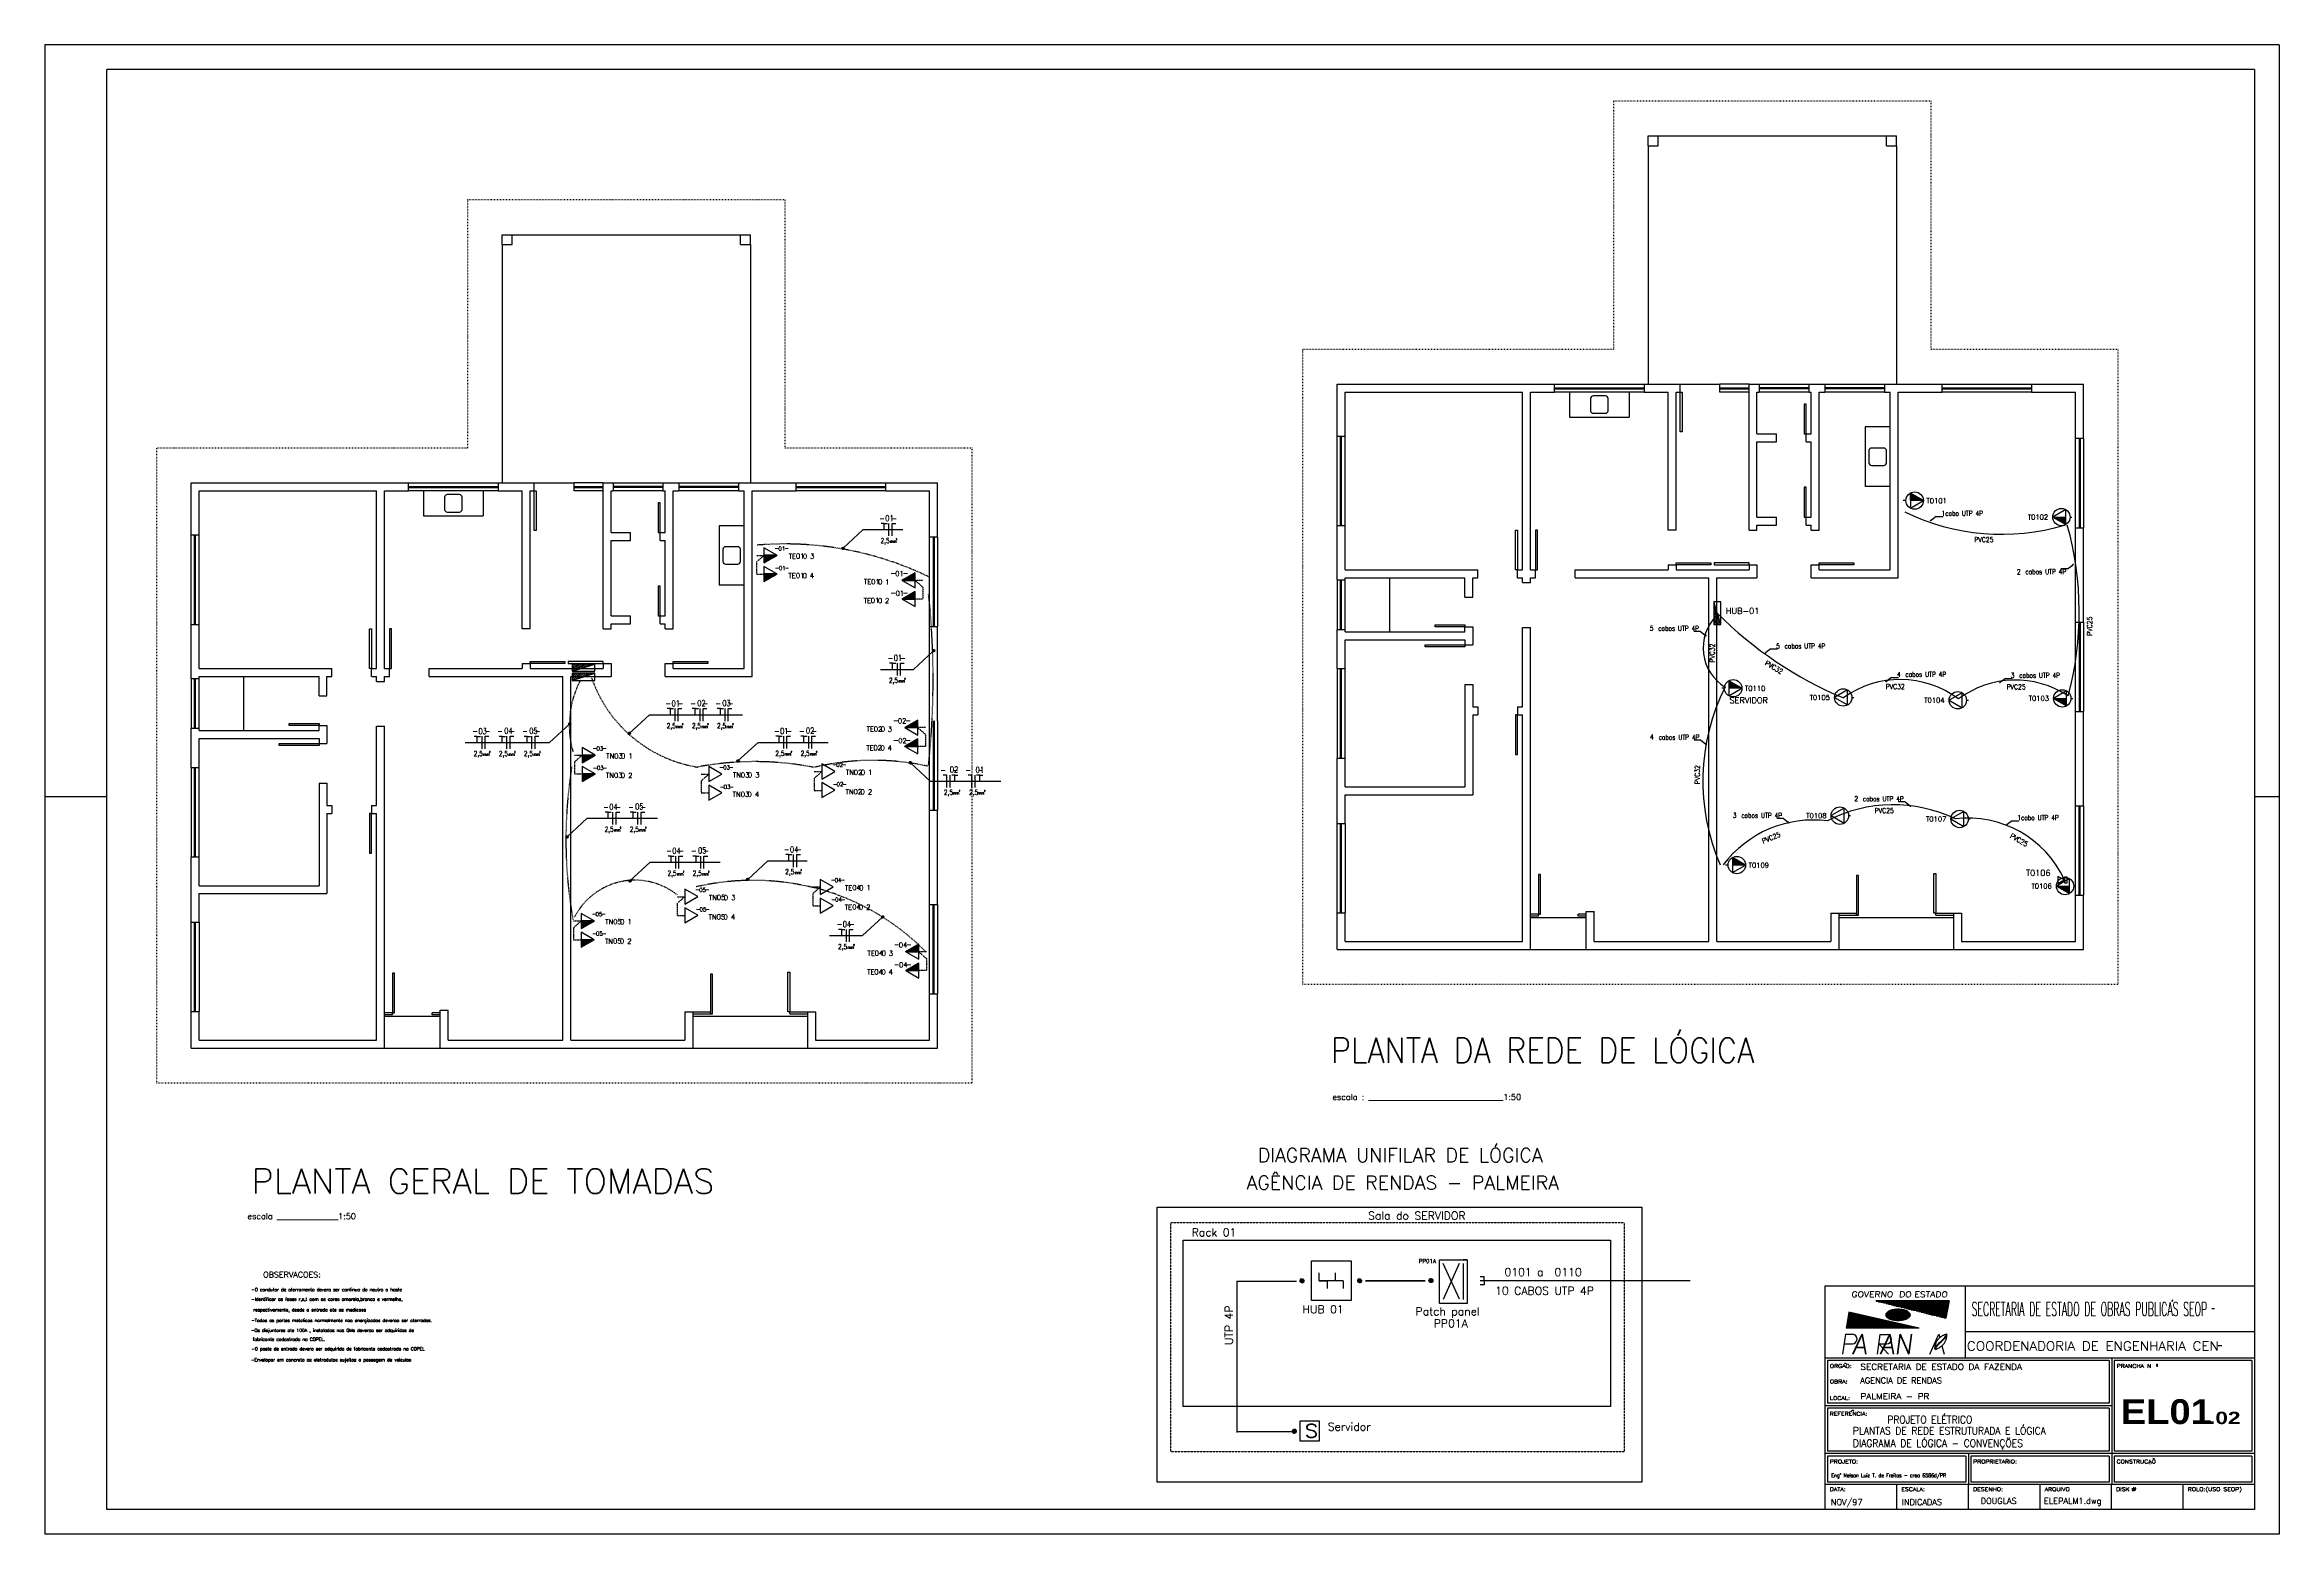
# Model space of a CAD drawing. Extents: x 0 to 4500, y 0 to 3000.
import ezdxf
from ezdxf.enums import TextEntityAlignment as Align

# ---------------------------------------------------------------- set-up
doc = ezdxf.new("R2010")
doc.units = 0
doc.header["$MEASUREMENT"] = 0
for name, pattern in [('DASHDOT', [1, 0.5, -0.25, 0, -0.25]), ('DASHED', [0.75, 0.5, -0.25]), ('DASHEDX2', [1.5, 1, -0.5]), ('HIDDEN22', [3, 1, -1, -1]), ('PONT', [2, 1, -1])]:
    doc.linetypes.add(name, pattern=pattern)
doc.layers.get('0').update_dxf_attribs({"linetype": 'CONTINUOUS'})
for name, color, linetype in [('BLOCOS', 5, 'CONTINUOUS'), ('ELETFIAÇÃO', 13, 'CONTINUOUS'), ('ELETRICA', 1, 'CONTINUOUS'), ('ELETRIN', 5, 'PONT'), ('ELETRON', 5, 'CONTINUOUS'), ('ELETTUBULA', 30, 'DASHEDX2'), ('ELÉTRICA', 1, 'CONTINUOUS'), ('FIAÇÃO', 4, 'CONTINUOUS'), ('FILOG', 130, 'CONTINUOUS'), ('FOLHA', 2, 'CONTINUOUS'), ('INTERR', 2, 'CONTINUOUS'), ('LOGEQUIP', 180, 'CONTINUOUS'), ('MARGE', 6, 'CONTINUOUS'), ('TEXTO', 3, 'CONTINUOUS'), ('TEXTOS', 7, 'CONTINUOUS')]:
    doc.layers.add(name, color=color, linetype=linetype)
doc.styles.add('ROMANS', font='ROMANS.shx')
doc.styles.add('SANSSERIFBOLD', font='sasb____.pfb')
doc.styles.get("Standard").update_dxf_attribs({"font": 'romans.shx', "width": 0.8})
doc.styles.add('STYLE2', font='SIMPLEX.SHX')
pattern_1 = [(45, (-4280.236081, -783.569886), (-0.001767766953, 0.001767766953), [])]
pattern_2 = [(135, (-53.03864, -16.44269), (-0.044194174, -0.044194174), [])]

# ---------------------------------------------------------------- blocks, each defined once
blk = doc.blocks.new('*X0')
at = {"color": 0}
for p, q in [((2806.8, -1123.8), (2847.2, -1123.8)), ((2807, -1122.5), (2841.7, -1122.5)), ((2807.2, -1121.2), (2836.3, -1121.2)), ((2807.5, -1120), (2830.9, -1120)), ((2807.7, -1118.8), (2825.4, -1118.8)), ((2807.9, -1117.5), (2820, -1117.5)), ((2808.1, -1116.2), (2814.5, -1116.2)), ((2808.4, -1115), (2809.1, -1115)), ((2863.1, -1092.5), (3010, -1092.5)), ((2868.2, -1093.8), (3009.7, -1093.8)), ((2873.2, -1095), (3009.5, -1095)), ((2878.2, -1096.2), (3009.3, -1096.2)), ((2882.5, -1120), (2931.9, -1120)), ((2882.5, -1121.2), (2931.9, -1121.2)), ((2882.7, -1118.8), (2931.7, -1118.8)), ((2882.9, -1122.5), (2931.5, -1122.5)), ((2883.2, -1117.5), (2931.2, -1117.5)), ((2883.3, -1097.5), (3009, -1097.5)), ((2883.6, -1123.8), (2930.8, -1123.8)), ((2884.2, -1116.2), (2930.2, -1116.2)), ((2885.6, -1115), (2928.8, -1115)), ((2887.2, -1113.8), (2927.1, -1113.8)), ((2888.3, -1098.8), (3008.8, -1098.8)), ((2889.5, -1112.5), (2924.9, -1112.5)), ((2892.6, -1111.2), (2921.8, -1111.2)), ((2893.4, -1100), (3008.6, -1100)), ((2897.3, -1110), (2917, -1110)), ((2898.4, -1101.2), (3008.4, -1101.2)), ((2903.4, -1102.5), (3008.1, -1102.5)), ((2908.5, -1103.8), (3007.9, -1103.8)), ((2913.5, -1105), (3007.7, -1105)), ((2918.6, -1106.2), (3007.5, -1106.2)), ((2923.6, -1107.5), (3007.2, -1107.5)), ((2928.6, -1108.8), (3007, -1108.8)), ((2933.7, -1110), (3006.8, -1110)), ((2938.7, -1111.2), (3006.5, -1111.2)), ((2943.8, -1112.5), (3006.3, -1112.5)), ((2948.8, -1113.8), (3006.1, -1113.8)), ((2953.8, -1115), (3005.9, -1115)), ((2958.9, -1116.2), (3005.6, -1116.2)), ((2963.9, -1117.5), (3005.4, -1117.5)), ((2969, -1118.8), (3005.2, -1118.8)), ((2974, -1120), (3005, -1120)), ((2979, -1121.2), (3004.7, -1121.2)), ((2984.1, -1122.5), (3004.5, -1122.5)), ((2989.1, -1123.8), (3004.3, -1123.8)), ((2802.7, -1146.2), (2945.2, -1146.2)), ((2802.9, -1145), (2939.8, -1145)), ((2803.1, -1143.8), (2934.3, -1143.8)), ((2803.4, -1142.5), (2928.9, -1142.5)), ((2803.6, -1141.2), (2923.4, -1141.2)), ((2803.8, -1140), (2918, -1140)), ((2804, -1138.8), (2912.5, -1138.8)), ((2804.3, -1137.5), (2907.1, -1137.5)), ((2804.5, -1136.2), (2901.6, -1136.2)), ((2804.7, -1135), (2896.2, -1135)), ((2805, -1133.8), (2890.8, -1133.8)), ((2805.2, -1132.5), (2885.3, -1132.5)), ((2805.4, -1131.2), (2879.9, -1131.2)), ((2805.6, -1130), (2874.4, -1130)), ((2805.9, -1128.8), (2869, -1128.8)), ((2806.1, -1127.5), (2863.5, -1127.5)), ((2806.3, -1126.2), (2858.1, -1126.2)), ((2806.5, -1125), (2852.6, -1125)), ((2884.8, -1125), (2929.6, -1125)), ((2886.3, -1126.2), (2928.1, -1126.2)), ((2888.1, -1127.5), (2926.3, -1127.5)), ((2890.7, -1128.8), (2923.7, -1128.8)), ((2894.3, -1130), (2920.1, -1130)), ((2901, -1131.2), (2913.3, -1131.2)), ((2994.2, -1125), (3004, -1125)), ((2999.2, -1126.2), (3003.8, -1126.2))]:
    blk.add_line(p, q, dxfattribs=at)
blk = doc.blocks.new('1CAB')
at = {"layer": 'FILOG'}
for q in [(0.9, 0.6), (24.3, 8)]:
    blk.add_line((10.5, 8), q, dxfattribs=at)
blk.add_ellipse((0.1, -0.1), major_axis=(-1.07, -0.79), ratio=0.277778, dxfattribs=at)
at = {"layer": 'TEXTO', "style": 'STYLE2', "width": 0.7}
blk.add_text('1cabo UTP 4P', height=10, dxfattribs=at).set_placement((21.3, 9.2))
blk = doc.blocks.new('NCAB')
at = {"layer": 'FILOG'}
for q in [(0.9, 0.6), (24.3, 8)]:
    blk.add_line((10.5, 8), q, dxfattribs=at)
blk.add_ellipse((0.1, -0.1), major_axis=(-1.07, -0.79), ratio=0.277778, dxfattribs=at)
at = {"layer": 'TEXTO', "style": 'STYLE2', "width": 0.7}
blk.add_text('cabos UTP 4P', height=10, dxfattribs=at).set_placement((38.5, 9.1))
at = {"layer": 'TEXTO', "style": 'ROMANS', "width": 0.8}
blk.add_attdef('N', (21.3, 8.9), '', height=10, dxfattribs=at)
blk = doc.blocks.new('CABN')
at = {"layer": 'FILOG'}
for q in [(-24.1, 8), (-0.7, 0.6)]:
    blk.add_line((-10.4, 8), q, dxfattribs=at)
at = {"layer": 'FILOG', "extrusion": (0, 0, -1)}
blk.add_ellipse((0.1, -0.1), major_axis=(1.07, -0.79), ratio=0.277778, dxfattribs=at)
at = {"layer": 'TEXTO', "style": 'STYLE2', "width": 0.7}
blk.add_text('cabos UTP 4P', height=10, dxfattribs=at).set_placement((-95.4, 9.2))
at = {"layer": 'TEXTO', "style": 'ROMANS', "width": 0.8}
blk.add_attdef('N', (-112.6, 9.4), '', height=10, dxfattribs=at)
blk = doc.blocks.new('CAN')
at = {"layer": 'FILOG'}
for q in [(-24.1, -8), (-0.7, -0.6)]:
    blk.add_line((-10.4, -8), q, dxfattribs=at)
blk.add_ellipse((0.1, 0.1), major_axis=(1.07, 0.79), ratio=0.277778, dxfattribs=at)
at = {"layer": 'TEXTO', "style": 'STYLE2', "width": 0.7}
blk.add_text('cabos UTP 4P', height=10, dxfattribs=at).set_placement((-95.4, -19.2))
at = {"layer": 'TEXTO', "style": 'ROMANS', "width": 0.8}
blk.add_attdef('N', (-112.6, -19.4), '', height=10, dxfattribs=at)
blk = doc.blocks.new('TCLE')
at = {"layer": 'LOGEQUIP'}
blk.add_line((-3.7, 0), (0, 0), dxfattribs=at)
blk.add_lwpolyline([(-38.7, 0), (-12.5, -15.1), (-12.5, 15.1)], close=True, dxfattribs=at)
blk.add_circle((-21.2, 0), 17.5, dxfattribs=at)
at = {"layer": 'TEXTO', "style": 'STYLE2'}
blk.add_text('T ', height=10, dxfattribs=at).set_placement((-88.8, -5.2))
at = {"layer": 'TEXTO', "style": 'ROMANS'}
blk.add_attdef('C', (-82.2, -5), '', height=10, dxfattribs=at)
blk = doc.blocks.new('TPLE')
at = {"layer": 'LOGEQUIP'}
h = blk.add_hatch(dxfattribs=at)
h.set_pattern_fill('ANSI31', color=256, scale=10, angle=45, style=0)
h.set_pattern_definition([(90, (70.4539, -41.7369), (-1.25, 2e-16), [])])
h.paths.add_polyline_path([(-12.5, 0), (-38.7, 0), (-12.5, -15.1)])
for p, q in [((-38.7, 0), (-12.5, 0)), ((-3.7, 0), (0, 0))]:
    blk.add_line(p, q, dxfattribs=at)
blk.add_lwpolyline([(-38.7, 0), (-12.5, -15.1), (-12.5, 15.1)], close=True, dxfattribs=at)
blk.add_circle((-21.2, 0), 17.5, dxfattribs=at)
at = {"layer": 'TEXTO', "style": 'STYLE2'}
blk.add_text('T ', height=10, dxfattribs=at).set_placement((-88.8, -5.2))
at = {"layer": 'TEXTO', "style": 'ROMANS'}
blk.add_attdef('C', (-82.2, -5), '', height=10, dxfattribs=at)
blk = doc.blocks.new('TPLD')
at = {"layer": 'LOGEQUIP'}
h = blk.add_hatch(dxfattribs=at)
h.set_pattern_fill('ANSI31', color=256, scale=10, angle=45, style=0)
h.set_pattern_definition([(90, (137.3969, -41.7369), (-1.25, 2e-16), [])])
h.paths.add_polyline_path([(14.3, 15.1), (14.3, 0), (40.5, 0)])
for p, q in [((5.5, 0), (0, 0)), ((40.5, 0), (14.3, 0))]:
    blk.add_line(p, q, dxfattribs=at)
blk.add_lwpolyline([(40.5, 0), (14.3, 15.1), (14.3, -15.1)], close=True, dxfattribs=at)
blk.add_circle((23, 0), 17.5, dxfattribs=at)
at = {"layer": 'TEXTO', "style": 'STYLE2'}
blk.add_text('T ', height=10, dxfattribs=at).set_placement((46.5, -5.2))
at = {"layer": 'TEXTO', "style": 'ROMANS'}
blk.add_attdef('C', (53.5, -5.3), '', height=10, dxfattribs=at)
blk = doc.blocks.new('HUB')
at = {"layer": 'BLOCOS'}
for p, q in [((-0.302, 0), (-0.302, -0.2)), ((-0.302, 0), (-0.102, 0)), ((-0.299, 0), (0.301, 0)), ((-0.102, 0), (-0.102, 0.2)), ((0.102, 0), (0.102, -0.2)), ((0.302, 0), (0.102, 0)), ((0.302, 0), (0.302, 0.2))]:
    blk.add_line(p, q, dxfattribs=at)
blk.add_lwpolyline([(-0.499, 0.5), (-0.499, -0.5), (0.501, -0.5), (0.501, 0.5)], close=True, dxfattribs=at)
blk = doc.blocks.new('SERVIDOR')
at = {"layer": 'BLOCOS'}
blk.add_lwpolyline([(-0.24, 0.24), (-0.24, -0.255), (0.255, -0.255), (0.255, 0.24)], close=True, dxfattribs=at)
at = {"layer": 'BLOCOS', "style": 'STYLE2'}
blk.add_text('s', height=0.5, dxfattribs=at).set_placement((-0.128, -0.172))
blk = doc.blocks.new('2NDC')
at = {"layer": 'ELETRICA'}
for points in [[(41.4, 0.1), (15.2, 15.3), (15.2, -15)], [(41.3, -37.4), (15.1, -22.3), (15.1, -52.5)]]:
    blk.add_lwpolyline(points, close=True, dxfattribs=at)
at = {"layer": 'ELETTUBULA', "linetype": 'DASHDOT'}
for p, q in [((0, 0), (15.5, 0)), ((15.5, 0), (0, -13.6)), ((0, -13.6), (0, -37.8)), ((0, -37.8), (15.5, -37.8))]:
    blk.add_line(p, q, dxfattribs=at)
at = {"layer": 'ELETTUBULA', "style": 'STYLE2'}
for p in [(36.4, 10.3), (37.2, -29.4)]:
    blk.add_text('-  -', height=8, dxfattribs=at).set_placement(p)
at = {"layer": 'ELETTUBULA', "style": 'ROMANS'}
for p in [(44.2, 9.6), (45, -29.6)]:
    blk.add_attdef('C', p, '', height=8, dxfattribs=at)
at = {"layer": 'TEXTO', "style": 'STYLE2'}
for p in [(63.7, -6.8), (63.2, -45.8)]:
    blk.add_text('TN  0 ', height=10, dxfattribs=at).set_placement(p)
at = {"layer": 'TEXTO', "style": 'ROMANS'}
for p in [(79.7, -6.5), (108.8, -6.7), (79.4, -45.6), (108.2, -45.9)]:
    blk.add_attdef('C', p, '', height=10, dxfattribs=at)
blk = doc.blocks.new('2EDC')
at = {"layer": 'ELETRICA'}
for points in [[(41.4, 0.1), (15.2, 15.3), (15.2, -15)], [(41.3, -37.4), (15.1, -22.3), (15.1, -52.5)]]:
    blk.add_lwpolyline(points, close=True, dxfattribs=at)
at = {"layer": 'ELETTUBULA', "linetype": 'DASHDOT'}
for p, q in [((0, 0), (15.5, 0)), ((15.5, 0), (0, -13.6)), ((0, -13.6), (0, -37.8)), ((0, -37.8), (15.5, -37.8))]:
    blk.add_line(p, q, dxfattribs=at)
at = {"layer": 'ELETTUBULA', "style": 'STYLE2'}
for p in [(36.4, 10.3), (37.2, -29.4)]:
    blk.add_text('-  -', height=8, dxfattribs=at).set_placement(p)
at = {"layer": 'ELETTUBULA', "style": 'ROMANS'}
for p in [(44.2, 9.6), (45, -29.6)]:
    blk.add_attdef('C', p, '', height=8, dxfattribs=at)
at = {"layer": 'TEXTO', "style": 'STYLE2'}
for p in [(64.9, -6.8), (64.3, -45.8)]:
    blk.add_text('TE  0 ', height=10, dxfattribs=at).set_placement(p)
at = {"layer": 'TEXTO', "style": 'ROMANS'}
for p in [(79.7, -6.5), (108.2, -6.7), (79.4, -45.6), (107.6, -45.9)]:
    blk.add_attdef('C', p, '', height=10, dxfattribs=at)
blk = doc.blocks.new('*X21')
at = {"color": 0}
for p, q in [((14.203, 4.662), (14.204, 4.664)), ((14.204, 4.662), (14.208, 4.666)), ((14.206, 4.662), (14.213, 4.668)), ((14.208, 4.662), (14.217, 4.671)), ((14.21, 4.662), (14.221, 4.673)), ((14.211, 4.662), (14.225, 4.676)), ((14.213, 4.662), (14.229, 4.678)), ((14.215, 4.662), (14.233, 4.68)), ((14.217, 4.662), (14.238, 4.683)), ((14.219, 4.662), (14.242, 4.685)), ((14.22, 4.662), (14.246, 4.688)), ((14.222, 4.662), (14.25, 4.69)), ((14.224, 4.662), (14.254, 4.693)), ((14.226, 4.662), (14.259, 4.695)), ((14.227, 4.662), (14.263, 4.697)), ((14.229, 4.662), (14.267, 4.7)), ((14.231, 4.662), (14.271, 4.702)), ((14.233, 4.662), (14.275, 4.705)), ((14.234, 4.662), (14.279, 4.707)), ((14.236, 4.662), (14.284, 4.709)), ((14.238, 4.662), (14.288, 4.712)), ((14.24, 4.662), (14.292, 4.714)), ((14.242, 4.662), (14.296, 4.717)), ((14.243, 4.662), (14.3, 4.719)), ((14.245, 4.662), (14.305, 4.722)), ((14.247, 4.662), (14.309, 4.724)), ((14.249, 4.662), (14.313, 4.726)), ((14.25, 4.662), (14.317, 4.729)), ((14.252, 4.662), (14.321, 4.731)), ((14.254, 4.662), (14.325, 4.734)), ((14.256, 4.662), (14.33, 4.736)), ((14.257, 4.662), (14.334, 4.738)), ((14.259, 4.662), (14.338, 4.741)), ((14.261, 4.662), (14.342, 4.743)), ((14.263, 4.662), (14.346, 4.746)), ((14.265, 4.662), (14.351, 4.748)), ((14.266, 4.662), (14.355, 4.75)), ((14.268, 4.662), (14.359, 4.753)), ((14.27, 4.662), (14.363, 4.755)), ((14.272, 4.662), (14.367, 4.758)), ((14.273, 4.662), (14.372, 4.76)), ((14.275, 4.662), (14.376, 4.763)), ((14.277, 4.662), (14.38, 4.765)), ((14.279, 4.662), (14.384, 4.767)), ((14.28, 4.662), (14.388, 4.77)), ((14.282, 4.662), (14.392, 4.772)), ((14.284, 4.662), (14.397, 4.775)), ((14.286, 4.662), (14.401, 4.777)), ((14.288, 4.662), (14.405, 4.779)), ((14.289, 4.662), (14.409, 4.782)), ((14.291, 4.662), (14.413, 4.784)), ((14.293, 4.662), (14.418, 4.787)), ((14.295, 4.662), (14.422, 4.789)), ((14.296, 4.662), (14.426, 4.792)), ((14.298, 4.662), (14.43, 4.794)), ((14.3, 4.662), (14.434, 4.796)), ((14.302, 4.662), (14.438, 4.799)), ((14.303, 4.662), (14.443, 4.801)), ((14.305, 4.662), (14.447, 4.804)), ((14.307, 4.662), (14.451, 4.806)), ((14.309, 4.662), (14.455, 4.808)), ((14.31, 4.662), (14.459, 4.811)), ((14.312, 4.662), (14.464, 4.813)), ((14.314, 4.662), (14.468, 4.816)), ((14.316, 4.662), (14.472, 4.818)), ((14.318, 4.662), (14.476, 4.821)), ((14.319, 4.662), (14.48, 4.823)), ((14.321, 4.662), (14.484, 4.825)), ((14.323, 4.662), (14.489, 4.828)), ((14.325, 4.662), (14.493, 4.83)), ((14.326, 4.662), (14.497, 4.833)), ((14.328, 4.662), (14.501, 4.835)), ((14.33, 4.662), (14.505, 4.837)), ((14.332, 4.662), (14.51, 4.84)), ((14.333, 4.662), (14.514, 4.842)), ((14.335, 4.662), (14.518, 4.845)), ((14.337, 4.662), (14.522, 4.847)), ((14.339, 4.662), (14.526, 4.85)), ((14.341, 4.662), (14.53, 4.852)), ((14.342, 4.662), (14.535, 4.854)), ((14.344, 4.662), (14.539, 4.857)), ((14.346, 4.662), (14.543, 4.859)), ((14.348, 4.662), (14.547, 4.862)), ((14.349, 4.662), (14.551, 4.864)), ((14.351, 4.662), (14.556, 4.866)), ((14.353, 4.662), (14.56, 4.869)), ((14.355, 4.662), (14.564, 4.871)), ((14.356, 4.662), (14.568, 4.874)), ((14.358, 4.662), (14.572, 4.876)), ((14.36, 4.662), (14.576, 4.878)), ((14.362, 4.662), (14.581, 4.881)), ((14.364, 4.662), (14.585, 4.883)), ((14.365, 4.662), (14.589, 4.886)), ((14.367, 4.662), (14.593, 4.888)), ((14.369, 4.662), (14.597, 4.891)), ((14.371, 4.662), (14.602, 4.893)), ((14.372, 4.662), (14.606, 4.895)), ((14.374, 4.662), (14.61, 4.898)), ((14.376, 4.662), (14.614, 4.9)), ((14.378, 4.662), (14.618, 4.903)), ((14.379, 4.662), (14.622, 4.905)), ((14.381, 4.662), (14.627, 4.907)), ((14.383, 4.662), (14.631, 4.91)), ((14.385, 4.662), (14.635, 4.912)), ((14.386, 4.662), (14.639, 4.915)), ((14.388, 4.662), (14.643, 4.917)), ((14.39, 4.662), (14.648, 4.92)), ((14.392, 4.662), (14.652, 4.922)), ((14.394, 4.662), (14.656, 4.924)), ((14.395, 4.662), (14.66, 4.927)), ((14.397, 4.662), (14.664, 4.929)), ((14.399, 4.662), (14.668, 4.932)), ((14.401, 4.662), (14.673, 4.934)), ((14.402, 4.662), (14.677, 4.936)), ((14.404, 4.662), (14.681, 4.939)), ((14.406, 4.662), (14.685, 4.941)), ((14.408, 4.662), (14.689, 4.944)), ((14.409, 4.662), (14.694, 4.946)), ((14.411, 4.662), (14.698, 4.949)), ((14.413, 4.662), (14.702, 4.951)), ((14.415, 4.662), (14.706, 4.953)), ((14.417, 4.662), (14.71, 4.956)), ((14.418, 4.662), (14.714, 4.958)), ((14.42, 4.662), (14.719, 4.961)), ((14.422, 4.662), (14.723, 4.963)), ((14.424, 4.662), (14.726, 4.964)), ((14.425, 4.662), (14.726, 4.962)), ((14.427, 4.662), (14.726, 4.961)), ((14.429, 4.662), (14.726, 4.959)), ((14.431, 4.662), (14.726, 4.957)), ((14.432, 4.662), (14.726, 4.955)), ((14.434, 4.662), (14.726, 4.954)), ((14.436, 4.662), (14.726, 4.952)), ((14.438, 4.662), (14.726, 4.95)), ((14.44, 4.662), (14.726, 4.948)), ((14.441, 4.662), (14.726, 4.947)), ((14.443, 4.662), (14.726, 4.945)), ((14.445, 4.662), (14.726, 4.943)), ((14.447, 4.662), (14.726, 4.941)), ((14.448, 4.662), (14.726, 4.939)), ((14.45, 4.662), (14.726, 4.938)), ((14.452, 4.662), (14.726, 4.936)), ((14.454, 4.662), (14.726, 4.934)), ((14.455, 4.662), (14.726, 4.932)), ((14.457, 4.662), (14.726, 4.931)), ((14.459, 4.662), (14.726, 4.929)), ((14.461, 4.662), (14.726, 4.927)), ((14.463, 4.662), (14.726, 4.925)), ((14.464, 4.662), (14.726, 4.924)), ((14.466, 4.662), (14.726, 4.922)), ((14.468, 4.662), (14.726, 4.92)), ((14.47, 4.662), (14.726, 4.918)), ((14.471, 4.662), (14.726, 4.917)), ((14.473, 4.662), (14.726, 4.915)), ((14.475, 4.662), (14.726, 4.913)), ((14.477, 4.662), (14.726, 4.911)), ((14.478, 4.662), (14.726, 4.909)), ((14.48, 4.662), (14.726, 4.908)), ((14.482, 4.662), (14.726, 4.906)), ((14.484, 4.662), (14.726, 4.904)), ((14.485, 4.662), (14.726, 4.902)), ((14.487, 4.662), (14.726, 4.901)), ((14.489, 4.662), (14.726, 4.899)), ((14.491, 4.662), (14.726, 4.897)), ((14.493, 4.662), (14.726, 4.895)), ((14.494, 4.662), (14.726, 4.894)), ((14.496, 4.662), (14.726, 4.892)), ((14.498, 4.662), (14.726, 4.89)), ((14.5, 4.662), (14.726, 4.888)), ((14.501, 4.662), (14.726, 4.886)), ((14.503, 4.662), (14.726, 4.885)), ((14.505, 4.662), (14.726, 4.883)), ((14.507, 4.662), (14.726, 4.881)), ((14.508, 4.662), (14.726, 4.879)), ((14.51, 4.662), (14.726, 4.878)), ((14.512, 4.662), (14.726, 4.876)), ((14.514, 4.662), (14.726, 4.874)), ((14.516, 4.662), (14.726, 4.872)), ((14.517, 4.662), (14.726, 4.871)), ((14.519, 4.662), (14.726, 4.869)), ((14.521, 4.662), (14.726, 4.867)), ((14.523, 4.662), (14.726, 4.865)), ((14.524, 4.662), (14.726, 4.863)), ((14.526, 4.662), (14.726, 4.862)), ((14.528, 4.662), (14.726, 4.86)), ((14.53, 4.662), (14.726, 4.858)), ((14.531, 4.662), (14.726, 4.856)), ((14.533, 4.662), (14.726, 4.855)), ((14.535, 4.662), (14.726, 4.853)), ((14.537, 4.662), (14.726, 4.851)), ((14.539, 4.662), (14.726, 4.849)), ((14.54, 4.662), (14.726, 4.848)), ((14.542, 4.662), (14.726, 4.846)), ((14.544, 4.662), (14.726, 4.844)), ((14.546, 4.662), (14.726, 4.842)), ((14.547, 4.662), (14.726, 4.84)), ((14.549, 4.662), (14.726, 4.839)), ((14.551, 4.662), (14.726, 4.837)), ((14.553, 4.662), (14.726, 4.835)), ((14.554, 4.662), (14.726, 4.833)), ((14.556, 4.662), (14.726, 4.832)), ((14.558, 4.662), (14.726, 4.83)), ((14.56, 4.662), (14.726, 4.828)), ((14.562, 4.662), (14.726, 4.826)), ((14.563, 4.662), (14.726, 4.825)), ((14.565, 4.662), (14.726, 4.823)), ((14.567, 4.662), (14.726, 4.821)), ((14.569, 4.662), (14.726, 4.819)), ((14.57, 4.662), (14.726, 4.818)), ((14.572, 4.662), (14.726, 4.816)), ((14.574, 4.662), (14.726, 4.814)), ((14.576, 4.662), (14.726, 4.812)), ((14.577, 4.662), (14.726, 4.81)), ((14.579, 4.662), (14.726, 4.809)), ((14.581, 4.662), (14.726, 4.807)), ((14.583, 4.662), (14.726, 4.805)), ((14.584, 4.662), (14.726, 4.803)), ((14.586, 4.662), (14.726, 4.802)), ((14.588, 4.662), (14.726, 4.8)), ((14.59, 4.662), (14.726, 4.798)), ((14.592, 4.662), (14.726, 4.796)), ((14.593, 4.662), (14.726, 4.795)), ((14.595, 4.662), (14.726, 4.793)), ((14.597, 4.662), (14.726, 4.791)), ((14.599, 4.662), (14.726, 4.789)), ((14.6, 4.662), (14.726, 4.787)), ((14.602, 4.662), (14.726, 4.786)), ((14.604, 4.662), (14.726, 4.784)), ((14.606, 4.662), (14.726, 4.782)), ((14.607, 4.662), (14.726, 4.78)), ((14.609, 4.662), (14.726, 4.779)), ((14.611, 4.662), (14.726, 4.777)), ((14.613, 4.662), (14.726, 4.775)), ((14.615, 4.662), (14.726, 4.773)), ((14.616, 4.662), (14.726, 4.772)), ((14.618, 4.662), (14.726, 4.77)), ((14.62, 4.662), (14.726, 4.768)), ((14.622, 4.662), (14.726, 4.766)), ((14.623, 4.662), (14.726, 4.764)), ((14.625, 4.662), (14.726, 4.763)), ((14.627, 4.662), (14.726, 4.761)), ((14.629, 4.662), (14.726, 4.759)), ((14.63, 4.662), (14.726, 4.757)), ((14.632, 4.662), (14.726, 4.756)), ((14.634, 4.662), (14.726, 4.754)), ((14.636, 4.662), (14.726, 4.752)), ((14.638, 4.662), (14.726, 4.75)), ((14.639, 4.662), (14.726, 4.749)), ((14.641, 4.662), (14.726, 4.747)), ((14.643, 4.662), (14.726, 4.745)), ((14.645, 4.662), (14.726, 4.743)), ((14.646, 4.662), (14.726, 4.741)), ((14.648, 4.662), (14.726, 4.74)), ((14.65, 4.662), (14.726, 4.738)), ((14.652, 4.662), (14.726, 4.736)), ((14.653, 4.662), (14.726, 4.734)), ((14.655, 4.662), (14.726, 4.733)), ((14.657, 4.662), (14.726, 4.731)), ((14.659, 4.662), (14.726, 4.729)), ((14.661, 4.662), (14.726, 4.727)), ((14.662, 4.662), (14.726, 4.726)), ((14.664, 4.662), (14.726, 4.724)), ((14.666, 4.662), (14.726, 4.722)), ((14.668, 4.662), (14.726, 4.72)), ((14.669, 4.662), (14.726, 4.719)), ((14.671, 4.662), (14.726, 4.717)), ((14.673, 4.662), (14.726, 4.715)), ((14.675, 4.662), (14.726, 4.713)), ((14.676, 4.662), (14.726, 4.711)), ((14.678, 4.662), (14.726, 4.71)), ((14.68, 4.662), (14.726, 4.708)), ((14.682, 4.662), (14.726, 4.706)), ((14.683, 4.662), (14.726, 4.704)), ((14.685, 4.662), (14.726, 4.703)), ((14.687, 4.662), (14.726, 4.701)), ((14.689, 4.662), (14.726, 4.699)), ((14.691, 4.662), (14.726, 4.697)), ((14.692, 4.662), (14.726, 4.696)), ((14.694, 4.662), (14.726, 4.694)), ((14.696, 4.662), (14.726, 4.692)), ((14.698, 4.662), (14.726, 4.69)), ((14.699, 4.662), (14.726, 4.688)), ((14.701, 4.662), (14.726, 4.687)), ((14.703, 4.662), (14.726, 4.685)), ((14.705, 4.662), (14.726, 4.683)), ((14.706, 4.662), (14.726, 4.681)), ((14.708, 4.662), (14.726, 4.68)), ((14.71, 4.662), (14.726, 4.678)), ((14.712, 4.662), (14.726, 4.676)), ((14.714, 4.662), (14.726, 4.674)), ((14.715, 4.662), (14.726, 4.673)), ((14.717, 4.662), (14.726, 4.671)), ((14.719, 4.662), (14.726, 4.669)), ((14.721, 4.662), (14.726, 4.667)), ((14.722, 4.662), (14.726, 4.665)), ((14.724, 4.662), (14.726, 4.664))]:
    blk.add_line(p, q, dxfattribs=at)
blk = doc.blocks.new('TMEDIA')
at = {"layer": 'ELETRICA'}
blk.add_line((-0.524, 0), (0, 0), dxfattribs=at)
blk.add_lwpolyline([(-0.524, 0), (0, -0.303), (0, 0.303)], close=True, dxfattribs=at)
blk.add_blockref('*X21', (-14.726, -4.662), dxfattribs=at)
blk = doc.blocks.new('TM')
at = {"xscale": 50, "yscale": 50, "zscale": 50}
blk.add_blockref('TMEDIA', (0, 0), dxfattribs=at)
blk = doc.blocks.new('2EEP')
at = {"layer": 'ELETTUBULA', "linetype": 'DASHDOT'}
for p, q in [((0, 0), (-15.5, 0)), ((-15.5, 0), (0, -13.6)), ((0, -37.8), (-15.5, -37.8)), ((0, -13.6), (0, -37.8))]:
    blk.add_line(p, q, dxfattribs=at)
for p in [(-15.5, 0), (-15.5, -37.8)]:
    blk.add_blockref('TM', p)
at = {"layer": 'ELETTUBULA', "style": 'STYLE2'}
for s, p in [('-  -', (-65.3, 9.5)), ('-  - ', (-65.3, -30.3))]:
    blk.add_text(s, height=10, dxfattribs=at).set_placement(p)
at = {"layer": 'ELETTUBULA', "style": 'ROMANS'}
for p in [(-55.6, 8.7), (-54.9, -31.3)]:
    blk.add_attdef('C', p, '', height=10, dxfattribs=at)
at = {"layer": 'TEXTO', "style": 'STYLE2'}
for p in [(-118.7, -7.9), (-119.1, -45.9)]:
    blk.add_text('TE  0 ', height=10, dxfattribs=at).set_placement(p)
at = {"layer": 'TEXTO', "style": 'ROMANS'}
for p in [(-104.1, -7.8), (-75.8, -8.2), (-104.8, -45.5), (-76.2, -45.9)]:
    blk.add_attdef('C', p, '', height=10, dxfattribs=at)
blk = doc.blocks.new('FNT1')
at = {"layer": 'ELETFIAÇÃO'}
for p, q in [((-38, -35.3), (2.6, 2.2)), ((-104.2, -35.3), (-38, -35.3))]:
    blk.add_line(p, q, dxfattribs=at)
at = {"layer": 'ELETFIAÇÃO', "linetype": 'CONTINUOUS'}
for p, q in [((3.1, -0.1), (0.3, 2.7)), ((3, -0.1), (0.3, 2.6)), ((3, -0.1), (0.3, 2.5)), ((2.9, -0.1), (0.3, 2.4)), ((2.7, -0.2), (0.3, 2.3)), ((2.8, -0.2), (0.3, 2.3)), ((2.6, -0.2), (0.3, 2.2)), ((2.5, -0.2), (0.3, 2.1)), ((2.4, -0.2), (0.3, 2)), ((2.3, -0.1), (0.3, 1.9)), ((2.2, -0.1), (0.3, 1.8)), ((2.1, -0.1), (0.3, 1.7)), ((3.4, 0), (0.4, 3)), ((3.3, -0.1), (0.4, 2.9)), ((3.4, 0), (0.4, 2.9)), ((3.2, -0.1), (0.4, 2.8)), ((3.2, -0.1), (0.4, 2.7)), ((2, -0.1), (0.4, 1.6)), ((1.9, 0), (0.4, 1.4)), ((3.6, 0.1), (0.5, 3.2)), ((3.7, 0.1), (0.5, 3.2)), ((3.5, 0), (0.5, 3.1)), ((3.6, 0), (0.5, 3.1)), ((1.7, 0), (0.5, 1.3)), ((1.6, 0.1), (0.5, 1.1)), ((3.8, 0.2), (0.6, 3.4)), ((3.9, 0.2), (0.6, 3.4)), ((3.8, 0.1), (0.6, 3.3)), ((4, 0.3), (0.7, 3.6)), ((3.9, 0.2), (0.7, 3.5)), ((4, 0.3), (0.7, 3.5)), ((1.4, 0.2), (0.7, 0.9)), ((4.1, 0.4), (0.8, 3.7)), ((4.1, 0.3), (0.8, 3.6)), ((4.2, 0.5), (0.9, 3.8)), ((4.2, 0.4), (0.9, 3.7)), ((4.3, 0.5), (1, 3.9)), ((4.3, 0.6), (1, 3.9)), ((4.3, 0.5), (1, 3.8)), ((4.4, 0.7), (1.1, 4)), ((4.4, 0.6), (1.1, 3.9)), ((4.5, 0.8), (1.2, 4.1)), ((4.5, 0.7), (1.2, 4)), ((4.5, 0.8), (1.3, 4.1)), ((4.6, 0.9), (1.3, 4.1)), ((4.6, 0.9), (1.4, 4.2)), ((4.6, 1), (1.4, 4.2)), ((4.7, 1.1), (1.5, 4.2)), ((4.7, 1.1), (1.6, 4.3)), ((4.7, 1.2), (1.6, 4.3)), ((4.8, 1.2), (1.7, 4.3)), ((4.8, 1.3), (1.7, 4.3)), ((4.8, 1.4), (1.8, 4.4)), ((4.8, 1.4), (1.9, 4.4)), ((4.9, 1.5), (1.9, 4.4)), ((4.9, 1.6), (2, 4.4)), ((4.9, 1.6), (2.1, 4.5)), ((4.9, 1.7), (2.1, 4.5)), ((4.9, 1.8), (2.2, 4.5)), ((4.9, 1.9), (2.3, 4.5)), ((5, 1.9), (2.4, 4.5)), ((5, 2), (2.5, 4.5)), ((5, 2.1), (2.5, 4.5)), ((5, 2.2), (2.6, 4.5)), ((5, 2.3), (2.7, 4.5)), ((5, 2.4), (2.8, 4.5)), ((5, 2.5), (2.9, 4.5)), ((4.9, 2.6), (3, 4.5)), ((4.9, 2.7), (3.1, 4.5)), ((4.9, 2.8), (3.2, 4.4)), ((4.9, 2.9), (3.4, 4.4)), ((4.8, 3.1), (3.5, 4.4)), ((4.7, 3.2), (3.7, 4.3)), ((4.6, 3.4), (3.9, 4.2))]:
    blk.add_line(p, q, dxfattribs=at)
at = {"layer": 'ELETFIAÇÃO'}
blk.add_circle((2.6, 2.2), 2.34, dxfattribs=at)
at = {"layer": 'ELÉTRICA'}
for p, q in [((-79.9, -22.8), (-86.2, -22.8)), ((-79.9, -35.3), (-79.9, -22.8)), ((-79.9, -22.8), (-73.7, -22.8)), ((-70.4, -47.7), (-70.4, -22.7)), ((-64.1, -22.7), (-56.6, -22.7)), ((-64.1, -47.7), (-64.1, -22.7))]:
    blk.add_line(p, q, dxfattribs=at)
at = {"layer": 'ELETFIAÇÃO'}
for s, height, style, p in [('-  -', 10, 'STYLE2', (-89.9, -17.5)), ('2', 3, 'ROMANS', (-56.3, -55.8))]:
    blk.add_text(s, height=height, dxfattribs=dict(at, style=style)).set_placement(p)
at = {"layer": 'ELETFIAÇÃO', "style": 'ROMANS', "width": 0.7}
for s, height, p in [('2,5', 10, (-87.3, -62.4)), ('mm', 6, (-68.4, -61.9))]:
    blk.add_text(s, height=height, dxfattribs=at).set_placement(p)
blk.add_attdef('C', (-77.7, -18.3), '', height=12, dxfattribs=at)
blk = doc.blocks.new('FASE')
at = {"layer": 'ELÉTRICA'}
blk.add_line((0, -0.25), (0, 0.25), dxfattribs=at)
blk = doc.blocks.new('NEUTRO')
at = {"layer": 'ELÉTRICA'}
for p, q in [((0, 0.25), (0.15, 0.25)), ((0, -0.25), (0, 0.25))]:
    blk.add_line(p, q, dxfattribs=at)
blk = doc.blocks.new('FIOTERRA')
at = {"layer": 'ELÉTRICA'}
for p, q in [((0, 0.25), (-0.125, 0.25)), ((0, 0), (0, 0.25)), ((0, 0.25), (0.125, 0.25))]:
    blk.add_line(p, q, dxfattribs=at)
blk = doc.blocks.new('2FNT')
at = {"layer": 'ELETFIAÇÃO', "linetype": 'CONTINUOUS'}
h = blk.add_hatch(dxfattribs=at)
h.set_pattern_fill('ANSI31', color=256, scale=0.5, angle=90, style=0)
h.set_pattern_definition(pattern_2)
h.paths.add_polyline_path([(0.3, 2.2, 1), (5, 2.2, 1)])
at = {"layer": 'ELETFIAÇÃO'}
for p, q in [((2.6, 2.2), (43.3, 39.7)), ((43.3, 39.7), (184.5, 39.7))]:
    blk.add_line(p, q, dxfattribs=at)
blk.add_circle((2.6, 2.2), 2.34, dxfattribs=at)
at = {"color": 4, "xscale": 50, "yscale": 50, "zscale": 50}
for name, p in [('FIOTERRA', (85.5, 39.7)), ('FASE', (95, 39.7)), ('NEUTRO', (101.3, 39.7)), ('FIOTERRA', (135.7, 39.7)), ('FASE', (145.2, 39.7)), ('NEUTRO', (151.6, 39.7))]:
    blk.add_blockref(name, p, dxfattribs=at)
at = {"layer": 'ELETFIAÇÃO'}
for s, height, style, p in [('-  -', 10, 'STYLE2', (75.5, 57.4)), ('-  -', 10, 'STYLE2', (125.7, 57.4)), ('2', 3, 'ROMANS', (109.1, 19.2)), ('2', 3, 'ROMANS', (159.9, 19.2))]:
    blk.add_text(s, height=height, dxfattribs=dict(at, style=style)).set_placement(p)
at = {"layer": 'ELETFIAÇÃO', "style": 'ROMANS', "width": 0.7}
for s, height, p in [('2,5', 10, (78.1, 12.6)), ('mm', 6, (97.1, 13.1)), ('2,5', 10, (128.9, 12.6)), ('mm', 6, (147.9, 13.1))]:
    blk.add_text(s, height=height, dxfattribs=at).set_placement(p)
for p in [(87.7, 56.6), (139.7, 57.4)]:
    blk.add_attdef('C', p, '', height=12, dxfattribs=at)
blk = doc.blocks.new('2NDP')
at = {"layer": 'ELETTUBULA', "linetype": 'DASHDOT'}
for p, q in [((0, 0), (15.5, 0)), ((15.5, 0), (0, -13.6)), ((0, -13.6), (0, -37.8)), ((0, -37.8), (15.5, -37.8))]:
    blk.add_line(p, q, dxfattribs=at)
at = {"xscale": 50, "yscale": 50, "zscale": 50, "rotation": 180}
for p in [(15.5, 0), (15.1, -37.8)]:
    blk.add_blockref('TMEDIA', p, dxfattribs=at)
at = {"layer": 'ELETTUBULA', "style": 'STYLE2'}
for p in [(36.4, 10.3), (37.2, -29.4)]:
    blk.add_text('-  -', height=8, dxfattribs=at).set_placement(p)
at = {"layer": 'ELETTUBULA', "style": 'ROMANS'}
for p in [(44.2, 9.6), (45, -29.6)]:
    blk.add_attdef('C', p, '', height=8, dxfattribs=at)
at = {"layer": 'TEXTO', "style": 'STYLE2'}
for p in [(63.7, -6.8), (63.2, -45.8)]:
    blk.add_text('TN  0 ', height=10, dxfattribs=at).set_placement(p)
at = {"layer": 'TEXTO', "style": 'ROMANS'}
for p in [(79.7, -6.5), (108.8, -6.7), (79.4, -45.6), (108.2, -45.9)]:
    blk.add_attdef('C', p, '', height=10, dxfattribs=at)
blk = doc.blocks.new('FNT3')
at = {"layer": 'ELETFIAÇÃO', "linetype": 'CONTINUOUS'}
h = blk.add_hatch(dxfattribs=at)
h.set_pattern_fill('ANSI31', color=256, scale=0.5, angle=90, style=0)
h.set_pattern_definition(pattern_2)
h.paths.add_polyline_path([(0.3, 2.2, 1), (5, 2.2, 1)])
at = {"layer": 'ELETFIAÇÃO'}
for p, q in [((-38, -35.3), (2.6, 2.2)), ((-207.9, -35.3), (-38, -35.3))]:
    blk.add_line(p, q, dxfattribs=at)
blk.add_circle((2.6, 2.2), 2.34, dxfattribs=at)
at = {"color": 4, "xscale": 50, "yscale": 50, "zscale": 50}
for name, p in [('FIOTERRA', (-183.5, -35.3)), ('FASE', (-174, -35.2)), ('NEUTRO', (-167.7, -35.2)), ('FIOTERRA', (-133.3, -35.3)), ('FASE', (-123.8, -35.2)), ('NEUTRO', (-117.5, -35.2)), ('FIOTERRA', (-82.9, -35.3)), ('FASE', (-73.4, -35.2)), ('NEUTRO', (-67.1, -35.2))]:
    blk.add_blockref(name, p, dxfattribs=at)
at = {"layer": 'ELETFIAÇÃO'}
for s, height, style, p in [('-  -', 10, 'STYLE2', (-193.5, -17.5)), ('-  -', 10, 'STYLE2', (-143.3, -17.5)), ('-  -', 10, 'STYLE2', (-92.9, -17.5)), ('2', 3, 'ROMANS', (-159.9, -55.8)), ('2', 3, 'ROMANS', (-109.1, -55.8)), ('2', 3, 'ROMANS', (-58.7, -55.8))]:
    blk.add_text(s, height=height, dxfattribs=dict(at, style=style)).set_placement(p)
at = {"layer": 'ELETFIAÇÃO', "style": 'ROMANS', "width": 0.7}
for s, height, p in [('2,5', 10, (-190.9, -62.4)), ('mm', 6, (-172, -61.9)), ('2,5', 10, (-140.1, -62.4)), ('mm', 6, (-121.2, -61.9)), ('2,5', 10, (-89.7, -62.4)), ('mm', 6, (-70.8, -61.9))]:
    blk.add_text(s, height=height, dxfattribs=at).set_placement(p)
for p in [(-181.3, -18.3), (-129.3, -17.5), (-78.9, -17.5)]:
    blk.add_attdef('C', p, '', height=12, dxfattribs=at)
blk = doc.blocks.new('2EDP')
at = {"layer": 'ELETTUBULA', "linetype": 'DASHDOT'}
for p, q in [((0, 0), (15.5, 0)), ((15.5, 0), (0, -13.6)), ((0, -13.6), (0, -37.8)), ((0, -37.8), (15.5, -37.8))]:
    blk.add_line(p, q, dxfattribs=at)
at = {"rotation": 180}
for p in [(15.2, 0.1), (15.1, -37.4)]:
    blk.add_blockref('TM', p, dxfattribs=at)
at = {"layer": 'ELETTUBULA', "style": 'STYLE2'}
for p in [(36.4, 10.3), (37.2, -29.4)]:
    blk.add_text('-  -', height=8, dxfattribs=at).set_placement(p)
at = {"layer": 'ELETTUBULA', "style": 'ROMANS'}
for p in [(44.2, 9.6), (45, -29.6)]:
    blk.add_attdef('C', p, '', height=8, dxfattribs=at)
at = {"layer": 'TEXTO', "style": 'STYLE2'}
for p in [(64.9, -6.8), (64.3, -45.8)]:
    blk.add_text('TE  0 ', height=10, dxfattribs=at).set_placement(p)
at = {"layer": 'TEXTO', "style": 'ROMANS'}
for p in [(79.7, -6.5), (108.2, -6.7), (79.4, -45.6), (107.6, -45.9)]:
    blk.add_attdef('C', p, '', height=10, dxfattribs=at)
blk = doc.blocks.new('1FNT')
at = {"layer": 'ELETFIAÇÃO', "linetype": 'CONTINUOUS'}
for p, q in [((3.1, -0.1), (0.3, 2.7)), ((3, -0.1), (0.3, 2.6)), ((3, -0.1), (0.3, 2.5)), ((2.9, -0.1), (0.3, 2.4)), ((2.7, -0.2), (0.3, 2.3)), ((2.8, -0.2), (0.3, 2.3)), ((2.6, -0.2), (0.3, 2.2)), ((2.5, -0.2), (0.3, 2.1)), ((2.4, -0.2), (0.3, 2)), ((2.3, -0.1), (0.3, 1.9)), ((2.2, -0.1), (0.3, 1.8)), ((2.1, -0.1), (0.3, 1.7)), ((3.4, 0), (0.4, 3)), ((3.3, -0.1), (0.4, 2.9)), ((3.4, 0), (0.4, 2.9)), ((3.2, -0.1), (0.4, 2.8)), ((3.2, -0.1), (0.4, 2.7)), ((2, -0.1), (0.4, 1.6)), ((1.9, 0), (0.4, 1.4)), ((3.6, 0.1), (0.5, 3.2)), ((3.7, 0.1), (0.5, 3.2)), ((3.5, 0), (0.5, 3.1)), ((3.6, 0), (0.5, 3.1)), ((1.7, 0), (0.5, 1.3)), ((1.6, 0.1), (0.5, 1.1)), ((3.8, 0.2), (0.6, 3.4)), ((3.9, 0.2), (0.6, 3.4)), ((3.8, 0.1), (0.6, 3.3)), ((4, 0.3), (0.7, 3.6)), ((3.9, 0.2), (0.7, 3.5)), ((4, 0.3), (0.7, 3.5)), ((1.4, 0.2), (0.7, 0.9)), ((4.1, 0.4), (0.8, 3.7)), ((4.1, 0.3), (0.8, 3.6)), ((4.2, 0.5), (0.9, 3.8)), ((4.2, 0.4), (0.9, 3.7)), ((4.3, 0.5), (1, 3.9)), ((4.3, 0.6), (1, 3.9)), ((4.3, 0.5), (1, 3.8)), ((4.4, 0.7), (1.1, 4)), ((4.4, 0.6), (1.1, 3.9)), ((4.5, 0.8), (1.2, 4.1)), ((4.5, 0.7), (1.2, 4)), ((4.5, 0.8), (1.3, 4.1)), ((4.6, 0.9), (1.3, 4.1)), ((4.6, 0.9), (1.4, 4.2)), ((4.6, 1), (1.4, 4.2)), ((4.7, 1.1), (1.5, 4.2)), ((4.7, 1.1), (1.6, 4.3)), ((4.7, 1.2), (1.6, 4.3)), ((4.8, 1.2), (1.7, 4.3)), ((4.8, 1.3), (1.7, 4.3)), ((4.8, 1.4), (1.8, 4.4)), ((4.8, 1.4), (1.9, 4.4)), ((4.9, 1.5), (1.9, 4.4)), ((4.9, 1.6), (2, 4.4)), ((4.9, 1.6), (2.1, 4.5)), ((4.9, 1.7), (2.1, 4.5)), ((4.9, 1.8), (2.2, 4.5)), ((4.9, 1.9), (2.3, 4.5)), ((5, 1.9), (2.4, 4.5)), ((5, 2), (2.5, 4.5)), ((5, 2.1), (2.5, 4.5)), ((5, 2.2), (2.6, 4.5)), ((5, 2.3), (2.7, 4.5)), ((5, 2.4), (2.8, 4.5)), ((5, 2.5), (2.9, 4.5)), ((4.9, 2.6), (3, 4.5)), ((4.9, 2.7), (3.1, 4.5)), ((4.9, 2.8), (3.2, 4.4)), ((4.9, 2.9), (3.4, 4.4)), ((4.8, 3.1), (3.5, 4.4)), ((4.7, 3.2), (3.7, 4.3)), ((4.6, 3.4), (3.9, 4.2))]:
    blk.add_line(p, q, dxfattribs=at)
at = {"layer": 'ELETFIAÇÃO'}
for p, q in [((2.6, 2.2), (43.3, 39.7)), ((43.3, 39.7), (122.7, 39.7))]:
    blk.add_line(p, q, dxfattribs=at)
blk.add_circle((2.6, 2.2), 2.34, dxfattribs=at)
at = {"layer": 'ELÉTRICA'}
for p, q in [((85.5, 52.2), (79.3, 52.2)), ((85.5, 39.7), (85.5, 52.2)), ((85.5, 52.2), (91.8, 52.2)), ((95, 27.2), (95, 52.2)), ((101.3, 52.2), (108.8, 52.2)), ((101.3, 27.2), (101.3, 52.2))]:
    blk.add_line(p, q, dxfattribs=at)
at = {"layer": 'ELETFIAÇÃO'}
for s, height, style, p in [('-  -', 10, 'STYLE2', (75.5, 57.4)), ('2', 3, 'ROMANS', (109.1, 19.2))]:
    blk.add_text(s, height=height, dxfattribs=dict(at, style=style)).set_placement(p)
at = {"layer": 'ELETFIAÇÃO', "style": 'ROMANS', "width": 0.7}
for s, height, p in [('2,5', 10, (78.1, 12.6)), ('mm', 6, (97.1, 13.1))]:
    blk.add_text(s, height=height, dxfattribs=at).set_placement(p)
blk.add_attdef('C', (87.7, 56.6), '', height=12, dxfattribs=at)
blk = doc.blocks.new('FNT2-')
at = {"layer": 'ELETFIAÇÃO', "linetype": 'CONTINUOUS'}
h = blk.add_hatch(dxfattribs=at)
h.set_pattern_fill('ANSI31', color=256, scale=0.5, angle=90, style=0)
h.set_pattern_definition([(45, (58.298264, -16.44269), (0.044194174, -0.044194174), [])])
h.paths.add_polyline_path([(0.3, 2.2, 1), (5, 2.2, 1)])
at = {"layer": 'ELETFIAÇÃO'}
for p, q in [((43.3, -35.3), (2.6, 2.2)), ((184.5, -35.3), (43.3, -35.3))]:
    blk.add_line(p, q, dxfattribs=at)
blk.add_circle((2.6, 2.2), 2.34, dxfattribs=at)
at = {"color": 4, "xscale": -50, "yscale": 50, "zscale": 50}
for name, p in [('NEUTRO', (76.3, -35.2)), ('FASE', (82.6, -35.2)), ('FIOTERRA', (92.1, -35.3)), ('NEUTRO', (126.5, -35.2)), ('FASE', (132.8, -35.2)), ('FIOTERRA', (142.3, -35.3))]:
    blk.add_blockref(name, p, dxfattribs=at)
at = {"layer": 'ELETFIAÇÃO'}
for s, height, style, p in [('-  -', 10, 'STYLE2', (63.1, -17.5)), ('-  -', 10, 'STYLE2', (113.3, -17.5)), ('2', 3, 'ROMANS', (100.3, -55.8)), ('2', 3, 'ROMANS', (151.1, -55.8))]:
    blk.add_text(s, height=height, dxfattribs=dict(at, style=style)).set_placement(p)
at = {"layer": 'ELETFIAÇÃO', "style": 'ROMANS', "width": 0.7}
for s, height, p in [('2,5', 10, (70.1, -62.4)), ('mm', 6, (87.7, -61.9)), ('2,5', 10, (120.9, -62.4)), ('mm', 6, (138.5, -61.9))]:
    blk.add_text(s, height=height, dxfattribs=at).set_placement(p)
for p in [(82.1, -17.5), (134.1, -18.3)]:
    blk.add_attdef('C', p, '', height=12, dxfattribs=at)
blk = doc.blocks.new('3FNT')
at = {"layer": 'ELETFIAÇÃO', "linetype": 'CONTINUOUS'}
h = blk.add_hatch(dxfattribs=at)
h.set_pattern_fill('ANSI31', color=256, scale=0.5, angle=90, style=0)
h.set_pattern_definition(pattern_2)
h.paths.add_polyline_path([(0.3, 2.2, 1), (5, 2.2, 1)])
at = {"layer": 'ELETFIAÇÃO'}
for p, q in [((2.6, 2.2), (43.3, 39.7)), ((43.3, 39.7), (231, 39.7))]:
    blk.add_line(p, q, dxfattribs=at)
blk.add_circle((2.6, 2.2), 2.34, dxfattribs=at)
at = {"color": 4, "xscale": 50, "yscale": 50, "zscale": 50}
for name, p in [('FIOTERRA', (85.5, 39.7)), ('FASE', (95, 39.7)), ('NEUTRO', (101.3, 39.7)), ('FIOTERRA', (135.7, 39.7)), ('FASE', (145.2, 39.7)), ('NEUTRO', (151.6, 39.7)), ('FIOTERRA', (186.1, 39.7)), ('FASE', (195.6, 39.7)), ('NEUTRO', (201.9, 39.7))]:
    blk.add_blockref(name, p, dxfattribs=at)
at = {"layer": 'ELETFIAÇÃO'}
for s, height, style, p in [('-  -', 10, 'STYLE2', (75.5, 57.4)), ('-  -', 10, 'STYLE2', (125.7, 57.4)), ('-  -', 10, 'STYLE2', (176.1, 57.4)), ('2', 3, 'ROMANS', (109.1, 19.2)), ('2', 3, 'ROMANS', (159.9, 19.2)), ('2', 3, 'ROMANS', (210.3, 19.2))]:
    blk.add_text(s, height=height, dxfattribs=dict(at, style=style)).set_placement(p)
at = {"layer": 'ELETFIAÇÃO', "style": 'ROMANS', "width": 0.7}
for s, height, p in [('2,5', 10, (78.1, 12.6)), ('mm', 6, (97.1, 13.1)), ('2,5', 10, (128.9, 12.6)), ('mm', 6, (147.9, 13.1)), ('2,5', 10, (179.3, 12.6)), ('mm', 6, (198.2, 13.1))]:
    blk.add_text(s, height=height, dxfattribs=at).set_placement(p)
for p in [(87.7, 56.6), (139.7, 57.4), (190.1, 57.4)]:
    blk.add_attdef('C', p, '', height=12, dxfattribs=at)

msp = doc.modelspace()

# ---------------------------------------------------------------- hatches: boundary and pattern name
at = {"layer": 'FIAÇÃO', "linetype": 'CONTINUOUS'}
h = msp.add_hatch(dxfattribs=at)
h.set_pattern_fill('ANSI31', color=256, scale=0.02, style=0)
h.set_pattern_definition([(45, (-4396.021036, -783.569886), (-0.001767766953, 0.001767766953), [])])
h.paths.add_polyline_path([(2535.9, 510.5, 1), (2527.9, 510.5, 1)])
h = msp.add_hatch(dxfattribs=at)
h.set_pattern_fill('ANSI31', color=256, scale=0.02, style=0)
h.set_pattern_definition(pattern_1)
h.paths.add_polyline_path([(2651.7, 510.5, 1), (2643.7, 510.5, 1)])
h = msp.add_hatch(dxfattribs=at)
h.set_pattern_fill('ANSI31', color=256, scale=0.02, style=0)
h.set_pattern_definition(pattern_1)
h.paths.add_polyline_path([(2787.6, 511, 1), (2795.6, 511, 1)])
h = msp.add_hatch(dxfattribs=at)
h.set_pattern_fill('ANSI31', color=256, scale=0.02, angle=90, style=0)
h.set_pattern_definition([(135, (1898.1341317, -4064.0805128), (-0.001767766953, -0.001767766953), [])])
h.paths.add_polyline_path([(2520.3, 207.6, 1), (2512.3, 207.6, 1)])

# ---------------------------------------------------------------- linework, layer by layer
for p, q in [((4499.9, 3000), (0, 3000)), ((0, 3000), (0, 0)), ((4499.9, 3000), (4499.9, 0)), ((3229.1, 2796.1), (3229.1, 2816.1)), ((3229.1, 2816.1), (3249.1, 2816.1)), ((3229.1, 2796.1), (3229.1, 2316.1)), ((3229.1, 2796.1), (3249.1, 2796.1)), ((3249.1, 2816.1), (3709.1, 2816.1)), ((3249.1, 2796.1), (3249.1, 2816.1)), ((3709.1, 2796.1), (3709.1, 2816.1)), ((3709.1, 2816.1), (3729.1, 2816.1)), ((3709.1, 2796.1), (3729.1, 2796.1)), ((3729.1, 2796.1), (3729.1, 2816.1)), ((3729.1, 2796.1), (3729.1, 2316.1)), ((921.4, 2617.3), (941.4, 2617.3)), ((921.4, 2597.3), (921.4, 2617.3)), ((941.4, 2617.3), (1401.4, 2617.3)), ((941.4, 2597.3), (941.4, 2617.3)), ((1401.4, 2617.3), (1421.4, 2617.3)), ((1401.4, 2597.3), (1401.4, 2617.3)), ((1421.4, 2597.3), (1421.4, 2617.3)), ((921.4, 2597.3), (921.4, 2117.3)), ((921.4, 2597.3), (941.4, 2597.3)), ((1401.4, 2597.3), (1421.4, 2597.3)), ((1421.4, 2597.3), (1421.4, 2117.3)), ((2602.6, 2316.1), (3040.6, 2316.1)), ((2602.6, 2211.4), (2602.6, 2316.1)), ((2618.6, 2300.1), (2976.1, 2300.1)), ((2618.6, 2211.4), (2618.6, 2300.1)), ((2976.1, 1942.6), (2976.1, 2300.1)), ((2992.1, 1942.6), (2992.1, 2300.1)), ((2992.1, 2300.1), (3040.6, 2300.1)), ((3040.6, 2316.1), (3220.6, 2316.1)), ((3040.6, 2300.1), (3040.6, 2316.1)), ((3040.6, 2309.1), (3220.6, 2309.1)), ((3040.6, 2307.1), (3220.6, 2307.1)), ((3220.6, 2300.1), (3040.6, 2300.1)), ((3070.6, 2300.1), (3070.6, 2250.1)), ((3190.6, 2300.1), (3190.6, 2250.1)), ((3220.6, 2316.1), (3293.6, 2316.1)), ((3220.6, 2316.1), (3220.6, 2300.1)), ((3220.6, 2300.1), (3269.1, 2300.1)), ((3220.6, 2300.1), (3269.1, 2300.1)), ((3269.1, 2022.6), (3269.1, 2300.1)), ((3285.1, 2022.6), (3285.1, 2300.1)), ((3285.1, 2300.1), (3293.6, 2300.1)), ((3293.6, 2316.1), (3373.6, 2316.1)), ((3293.6, 2300.1), (3293.6, 2316.1)), ((3293.6, 2220.1), (3293.6, 2300.1)), ((3293.6, 2300.1), (3297.6, 2300.1)), ((3297.6, 2300.1), (3297.6, 2220.1)), ((3432.1, 2316.1), (3373.6, 2316.1)), ((3373.6, 2300.1), (3373.6, 2316.1)), ((3373.6, 2309.1), (3432.1, 2309.1)), ((3373.6, 2307.1), (3432.1, 2307.1)), ((3432.1, 2300.1), (3373.6, 2300.1)), ((3432.1, 2022.6), (3432.1, 2316.1)), ((3432.1, 2316.1), (3452.6, 2316.1)), ((3448.1, 2216.1), (3448.1, 2300.1)), ((3448.1, 2300.1), (3452.6, 2300.1)), ((3452.6, 2316.1), (3552.6, 2316.1)), ((3452.6, 2316.1), (3452.6, 2300.1)), ((3552.6, 2309.1), (3452.6, 2309.1)), ((3552.6, 2307.1), (3452.6, 2307.1)), ((3552.6, 2300.1), (3452.6, 2300.1)), ((3552.6, 2316.1), (3552.6, 2300.1)), ((3552.6, 2316.1), (3584.6, 2316.1)), ((3552.6, 2300.1), (3557.1, 2300.1)), ((3557.1, 2216.1), (3557.1, 2300.1)), ((3573.1, 2022.6), (3573.1, 2300.1)), ((3573.1, 2300.1), (3584.6, 2300.1)), ((3584.6, 2316.1), (3704.6, 2316.1)), ((3584.6, 2316.1), (3584.6, 2300.1)), ((3704.6, 2309.1), (3584.6, 2309.1)), ((3704.6, 2307.1), (3584.6, 2307.1)), ((3704.6, 2300.1), (3584.6, 2300.1)), ((3704.6, 2316.1), (3820.9, 2316.1)), ((3704.6, 2316.1), (3704.6, 2300.1)), ((3704.6, 2300.1), (3716.1, 2300.1)), ((3716.1, 1942.6), (3716.1, 2300.1)), ((3732.1, 1926.6), (3732.1, 2300.1)), ((3732.1, 2300.1), (3820.9, 2300.1)), ((3820.9, 2316.1), (4000.9, 2316.1)), ((3820.9, 2300.1), (3820.9, 2316.1)), ((3820.9, 2309.1), (4000.9, 2309.1)), ((3820.9, 2307.1), (4000.9, 2307.1)), ((4000.9, 2300.1), (3820.9, 2300.1)), ((4000.9, 2316.1), (4105.6, 2316.1)), ((4000.9, 2316.1), (4000.9, 2300.1)), ((4000.9, 2300.1), (4089.6, 2300.1)), ((4089.6, 2207.1), (4089.6, 2300.1)), ((4105.6, 2207.1), (4105.6, 2316.1)), ((3070.6, 2250.1), (3190.6, 2250.1)), ((3113.1, 2287.6), (3113.1, 2262.6)), ((3143.1, 2292.6), (3118.1, 2292.6)), ((3118.1, 2257.6), (3143.1, 2257.6)), ((3148.1, 2262.6), (3148.1, 2287.6)), ((3547.1, 2276.1), (3543.1, 2276.1)), ((3543.1, 2276.1), (3543.1, 2216.1)), ((3547.1, 2216.1), (3547.1, 2276.1)), ((2602.6, 2031.4), (2602.6, 2211.4)), ((2602.6, 2211.4), (2618.6, 2211.4)), ((2609.6, 2031.4), (2609.6, 2211.4)), ((2611.6, 2031.4), (2611.6, 2211.4)), ((2618.6, 2031.4), (2618.6, 2211.4)), ((3297.6, 2220.1), (3293.6, 2220.1)), ((3448.1, 2216.1), (3487.1, 2216.1)), ((3487.1, 2200.1), (3487.1, 2216.1)), ((3543.1, 2216.1), (3547.1, 2216.1)), ((3547.1, 2216.1), (3557.1, 2216.1)), ((3547.1, 2200.1), (3547.1, 2216.1)), ((3666.1, 2230.1), (3666.1, 2110.1)), ((3716.1, 2230.1), (3666.1, 2230.1)), ((4089.6, 2027.1), (4089.6, 2207.1)), ((4105.6, 2207.1), (4089.6, 2207.1)), ((4096.6, 2207.1), (4096.6, 2027.1)), ((4098.6, 2207.1), (4098.6, 2027.1)), ((4105.6, 2207.1), (4105.6, 2027.1)), ((3448.1, 2048.6), (3448.1, 2200.1)), ((3448.1, 2200.1), (3487.1, 2200.1)), ((3547.1, 2200.1), (3557.1, 2200.1)), ((3557.1, 2048.6), (3557.1, 2200.1)), ((3673.6, 2182.6), (3673.6, 2157.6)), ((3703.6, 2187.6), (3678.6, 2187.6)), ((3708.6, 2157.6), (3708.6, 2182.6)), ((294.9, 2117.3), (732.9, 2117.3)), ((294.9, 2012.6), (294.9, 2117.3)), ((732.9, 2117.3), (912.9, 2117.3)), ((732.9, 2101.3), (732.9, 2117.3)), ((912.9, 2117.3), (985.9, 2117.3)), ((912.9, 2117.3), (912.9, 2101.3)), ((985.9, 2101.3), (985.9, 2117.3)), ((985.9, 2117.3), (1065.9, 2117.3)), ((1124.4, 2117.3), (1065.9, 2117.3)), ((1065.9, 2101.3), (1065.9, 2117.3)), ((1124.4, 1823.8), (1124.4, 2117.3)), ((1124.4, 2117.3), (1144.9, 2117.3)), ((1144.9, 2117.3), (1244.9, 2117.3)), ((1144.9, 2117.3), (1144.9, 2101.3)), ((1244.9, 2117.3), (1276.9, 2117.3)), ((1244.9, 2117.3), (1244.9, 2101.3)), ((1276.9, 2117.3), (1396.9, 2117.3)), ((1276.9, 2117.3), (1276.9, 2101.3)), ((1396.9, 2117.3), (1513.2, 2117.3)), ((1396.9, 2117.3), (1396.9, 2101.3)), ((1513.2, 2117.3), (1693.2, 2117.3)), ((1513.2, 2101.3), (1513.2, 2117.3)), ((1693.2, 2117.3), (1797.9, 2117.3)), ((1693.2, 2117.3), (1693.2, 2101.3)), ((1797.9, 2008.3), (1797.9, 2117.3)), ((3678.6, 2152.6), (3703.6, 2152.6)), ((310.9, 2101.3), (668.4, 2101.3)), ((310.9, 2012.6), (310.9, 2101.3)), ((668.4, 1743.8), (668.4, 2101.3)), ((684.4, 1743.8), (684.4, 2101.3)), ((684.4, 2101.3), (732.9, 2101.3)), ((732.9, 2110.3), (912.9, 2110.3)), ((732.9, 2108.3), (912.9, 2108.3)), ((912.9, 2101.3), (732.9, 2101.3)), ((762.9, 2101.3), (762.9, 2051.3)), ((805.4, 2088.8), (805.4, 2063.8)), ((835.4, 2093.8), (810.4, 2093.8)), ((840.4, 2063.8), (840.4, 2088.8)), ((882.9, 2101.3), (882.9, 2051.3)), ((912.9, 2101.3), (961.4, 2101.3)), ((912.9, 2101.3), (961.4, 2101.3)), ((961.4, 1823.8), (961.4, 2101.3)), ((977.4, 1823.8), (977.4, 2101.3)), ((977.4, 2101.3), (985.9, 2101.3)), ((985.9, 2021.3), (985.9, 2101.3)), ((985.9, 2101.3), (989.9, 2101.3)), ((989.9, 2101.3), (989.9, 2021.3)), ((1065.9, 2110.3), (1124.4, 2110.3)), ((1065.9, 2108.3), (1124.4, 2108.3)), ((1124.4, 2101.3), (1065.9, 2101.3)), ((1140.4, 2017.3), (1140.4, 2101.3)), ((1140.4, 2101.3), (1144.9, 2101.3)), ((1244.9, 2110.3), (1144.9, 2110.3)), ((1244.9, 2108.3), (1144.9, 2108.3)), ((1244.9, 2101.3), (1144.9, 2101.3)), ((1235.4, 2077.3), (1235.4, 2017.3)), ((1239.4, 2077.3), (1235.4, 2077.3)), ((1239.4, 2017.3), (1239.4, 2077.3)), ((1244.9, 2101.3), (1249.4, 2101.3)), ((1249.4, 2017.3), (1249.4, 2101.3)), ((1265.4, 1823.8), (1265.4, 2101.3)), ((1265.4, 2101.3), (1276.9, 2101.3)), ((1396.9, 2110.3), (1276.9, 2110.3)), ((1396.9, 2108.3), (1276.9, 2108.3)), ((1396.9, 2101.3), (1276.9, 2101.3)), ((1396.9, 2101.3), (1408.4, 2101.3)), ((1408.4, 1743.8), (1408.4, 2101.3)), ((1424.4, 1727.8), (1424.4, 2101.3)), ((1424.4, 2101.3), (1513.2, 2101.3)), ((1513.2, 2110.3), (1693.2, 2110.3)), ((1513.2, 2108.3), (1693.2, 2108.3)), ((1693.2, 2101.3), (1513.2, 2101.3)), ((1693.2, 2101.3), (1781.9, 2101.3)), ((1781.9, 2008.3), (1781.9, 2101.3)), ((3543.1, 2108.6), (3543.1, 2048.6)), ((3547.1, 2108.6), (3543.1, 2108.6)), ((3547.1, 2048.6), (3547.1, 2108.6)), ((3716.1, 2110.1), (3666.1, 2110.1)), ((762.9, 2051.3), (882.9, 2051.3)), ((810.4, 2058.8), (835.4, 2058.8)), ((1358.4, 2031.3), (1358.4, 1911.3)), ((1408.4, 2031.3), (1358.4, 2031.3)), ((2602.6, 1922.1), (2602.6, 2031.4)), ((2602.6, 2031.4), (2618.6, 2031.4)), ((2618.6, 1942.6), (2618.6, 2031.4)), ((3448.1, 2048.6), (3487.1, 2048.6)), ((3448.1, 2022.6), (3448.1, 2032.6)), ((3448.1, 2032.6), (3487.1, 2032.6)), ((3487.1, 2032.6), (3487.1, 2048.6)), ((3543.1, 2048.6), (3547.1, 2048.6)), ((3547.1, 2048.6), (3557.1, 2048.6)), ((3547.1, 2032.6), (3547.1, 2048.6)), ((3547.1, 2032.6), (3557.1, 2032.6)), ((3557.1, 2022.6), (3557.1, 2032.6)), ((4089.6, 1837.1), (4089.6, 2027.1)), ((4089.6, 2027.1), (4105.6, 2027.1)), ((4105.6, 1837.1), (4105.6, 2027.1)), ((294.9, 1832.6), (294.9, 2012.6)), ((294.9, 2012.6), (310.9, 2012.6)), ((301.9, 1832.6), (301.9, 2012.6)), ((303.9, 1832.6), (303.9, 2012.6)), ((310.9, 1832.6), (310.9, 2012.6)), ((989.9, 2021.3), (985.9, 2021.3)), ((1140.4, 2017.3), (1179.4, 2017.3)), ((1140.4, 2001.3), (1179.4, 2001.3)), ((1140.4, 1849.8), (1140.4, 2001.3)), ((1179.4, 2001.3), (1179.4, 2017.3)), ((1235.4, 2017.3), (1239.4, 2017.3)), ((1239.4, 2001.3), (1239.4, 2017.3)), ((1239.4, 2017.3), (1249.4, 2017.3)), ((1239.4, 2001.3), (1249.4, 2001.3)), ((1249.4, 1849.8), (1249.4, 2001.3)), ((1365.9, 1983.8), (1365.9, 1958.8)), ((1395.9, 1988.8), (1370.9, 1988.8)), ((1400.9, 1958.8), (1400.9, 1983.8)), ((1781.9, 1828.3), (1781.9, 2008.3)), ((1797.9, 2008.3), (1781.9, 2008.3)), ((1788.9, 2008.3), (1788.9, 1828.3)), ((1790.9, 2008.3), (1790.9, 1828.3)), ((1797.9, 2008.3), (1797.9, 1828.3)), ((2962.1, 1942.6), (2962.1, 2022.6)), ((2962.1, 2022.6), (2966.1, 2022.6)), ((2966.1, 2022.6), (2966.1, 1942.6)), ((3002.1, 2022.6), (3002.1, 1942.6)), ((3006.1, 2022.6), (3002.1, 2022.6)), ((3006.1, 1942.6), (3006.1, 2022.6)), ((3285.1, 2022.6), (3269.1, 2022.6)), ((3432.1, 2022.6), (3448.1, 2022.6)), ((3557.1, 2022.6), (3573.1, 2022.6)), ((1370.9, 1953.8), (1395.9, 1953.8)), ((2618.6, 1942.6), (2886.1, 1942.6)), ((2886.1, 1926.6), (2886.1, 1942.6)), ((2966.1, 1942.6), (2962.1, 1942.6)), ((2966.1, 1926.6), (2966.1, 1942.6)), ((2966.1, 1942.6), (2976.1, 1942.6)), ((2992.1, 1942.6), (3002.1, 1942.6)), ((3002.1, 1942.6), (3006.1, 1942.6)), ((3002.1, 1926.6), (3002.1, 1942.6)), ((3082.1, 1942.6), (3269.1, 1942.6)), ((3082.1, 1926.6), (3082.1, 1942.6)), ((3269.1, 1952.6), (3269.1, 1942.6)), ((3269.1, 1952.6), (3285.1, 1952.6)), ((3285.1, 1956.6), (3355.1, 1956.6)), ((3285.1, 1952.6), (3285.1, 1956.6)), ((3355.1, 1952.6), (3285.1, 1952.6)), ((3285.1, 1952.6), (3285.1, 1942.6)), ((3285.1, 1942.6), (3432.1, 1942.6)), ((3355.1, 1956.6), (3355.1, 1952.6)), ((3432.1, 1956.6), (3362.1, 1956.6)), ((3362.1, 1956.6), (3362.1, 1952.6)), ((3362.1, 1952.6), (3432.1, 1952.6)), ((3432.1, 1952.6), (3432.1, 1956.6)), ((3432.1, 1952.6), (3432.1, 1942.6)), ((3432.1, 1952.6), (3448.1, 1952.6)), ((3448.1, 1952.6), (3448.1, 1926.6)), ((3557.1, 1952.6), (3573.1, 1952.6)), ((3557.1, 1926.6), (3557.1, 1952.6)), ((3573.1, 1956.6), (3643.1, 1956.6)), ((3573.1, 1952.6), (3573.1, 1956.6)), ((3643.1, 1952.6), (3573.1, 1952.6)), ((3573.1, 1942.6), (3573.1, 1952.6)), ((3573.1, 1942.6), (3716.1, 1942.6)), ((3643.1, 1956.6), (3643.1, 1952.6)), ((1239.4, 1909.8), (1235.4, 1909.8)), ((1235.4, 1909.8), (1235.4, 1849.8)), ((1239.4, 1849.8), (1239.4, 1909.8)), ((1408.4, 1911.3), (1358.4, 1911.3)), ((2602.6, 1922.1), (2602.6, 1822.1)), ((2602.6, 1922.1), (2618.6, 1922.1)), ((2609.6, 1822.1), (2609.6, 1922.1)), ((2611.6, 1822.1), (2611.6, 1922.1)), ((2618.6, 1926.6), (2860.1, 1926.6)), ((2618.6, 1922.1), (2618.6, 1926.6)), ((2618.6, 1822.1), (2618.6, 1922.1)), ((2708.6, 1817.6), (2708.6, 1926.6)), ((2860.1, 1887.6), (2860.1, 1926.6)), ((2876.1, 1887.6), (2876.1, 1926.6)), ((2876.1, 1926.6), (2886.1, 1926.6)), ((2966.1, 1926.6), (2976.1, 1926.6)), ((2976.1, 1916.6), (2976.1, 1926.6)), ((2976.1, 1916.6), (2992.1, 1916.6)), ((2992.1, 1926.6), (3002.1, 1926.6)), ((2992.1, 1916.6), (2992.1, 1926.6)), ((3082.1, 1926.6), (3351.1, 1926.6)), ((3351.1, 1194.1), (3351.1, 1926.6)), ((3367.1, 1194.1), (3367.1, 1926.6)), ((3367.1, 1926.6), (3448.1, 1926.6)), ((3557.1, 1926.6), (3732.1, 1926.6)), ((1140.4, 1849.8), (1179.4, 1849.8)), ((1179.4, 1833.8), (1179.4, 1849.8)), ((1235.4, 1849.8), (1239.4, 1849.8)), ((1239.4, 1833.8), (1239.4, 1849.8)), ((1239.4, 1849.8), (1249.4, 1849.8)), ((2860.1, 1887.6), (2876.1, 1887.6)), ((294.9, 1723.3), (294.9, 1832.6)), ((294.9, 1832.6), (310.9, 1832.6)), ((310.9, 1743.8), (310.9, 1832.6)), ((654.4, 1743.8), (654.4, 1823.8)), ((654.4, 1823.8), (658.4, 1823.8)), ((658.4, 1823.8), (658.4, 1743.8)), ((694.4, 1823.8), (694.4, 1743.8)), ((698.4, 1823.8), (694.4, 1823.8)), ((698.4, 1743.8), (698.4, 1823.8)), ((977.4, 1823.8), (961.4, 1823.8)), ((1124.4, 1823.8), (1140.4, 1823.8)), ((1140.4, 1833.8), (1179.4, 1833.8)), ((1140.4, 1823.8), (1140.4, 1833.8)), ((1239.4, 1833.8), (1249.4, 1833.8)), ((1249.4, 1823.8), (1249.4, 1833.8)), ((1249.4, 1823.8), (1265.4, 1823.8)), ((1781.9, 1638.3), (1781.9, 1828.3)), ((1781.9, 1828.3), (1797.9, 1828.3)), ((1797.9, 1638.3), (1797.9, 1828.3)), ((2602.6, 1743.4), (2602.6, 1822.1)), ((2602.6, 1822.1), (2618.6, 1822.1)), ((2618.6, 1817.6), (2618.6, 1822.1)), ((2618.6, 1817.6), (2860.1, 1817.6)), ((2618.6, 1801.6), (2860.1, 1801.6)), ((2618.6, 1743.4), (2618.6, 1801.6)), ((2800.1, 1831.6), (2860.1, 1831.6)), ((2800.1, 1827.6), (2800.1, 1831.6)), ((2860.1, 1827.6), (2800.1, 1827.6)), ((2860.1, 1831.6), (2860.1, 1827.6)), ((2860.1, 1817.6), (2860.1, 1827.6)), ((2860.1, 1827.6), (2876.1, 1827.6)), ((2860.1, 1801.6), (2860.1, 1791.6)), ((2876.1, 1827.6), (2876.1, 1791.6)), ((2976.1, 1666.6), (2976.1, 1826.1)), ((2976.1, 1826.1), (2992.1, 1826.1)), ((2992.1, 1178.1), (2992.1, 1826.1)), ((4089.6, 1657.1), (4089.6, 1837.1)), ((4089.6, 1837.1), (4105.6, 1837.1)), ((4096.6, 1837.1), (4096.6, 1657.1)), ((4098.6, 1837.1), (4098.6, 1657.1)), ((4105.6, 1837.1), (4105.6, 1657.1)), ((977.4, 1757.8), (1047.4, 1757.8)), ((977.4, 1753.8), (977.4, 1757.8)), ((1047.4, 1757.8), (1047.4, 1753.8)), ((1124.4, 1757.8), (1054.4, 1757.8)), ((1054.4, 1757.8), (1054.4, 1753.8)), ((1124.4, 1753.8), (1124.4, 1757.8)), ((1265.4, 1757.8), (1335.4, 1757.8)), ((1265.4, 1753.8), (1265.4, 1757.8)), ((1335.4, 1757.8), (1335.4, 1753.8)), ((2780.1, 1791.6), (2860.1, 1791.6)), ((2780.1, 1787.6), (2780.1, 1791.6)), ((2860.1, 1787.6), (2780.1, 1787.6)), ((2860.1, 1791.6), (2860.1, 1787.6)), ((2860.1, 1791.6), (2876.1, 1791.6)), ((294.9, 1723.3), (294.9, 1623.3)), ((294.9, 1723.3), (310.9, 1723.3)), ((301.9, 1623.3), (301.9, 1723.3)), ((303.9, 1623.3), (303.9, 1723.3)), ((310.9, 1743.8), (578.4, 1743.8)), ((310.9, 1727.8), (552.4, 1727.8)), ((310.9, 1723.3), (310.9, 1727.8)), ((310.9, 1623.3), (310.9, 1723.3)), ((400.9, 1618.8), (400.9, 1727.8)), ((552.4, 1688.8), (552.4, 1727.8)), ((568.4, 1688.8), (568.4, 1727.8)), ((568.4, 1727.8), (578.4, 1727.8)), ((578.4, 1727.8), (578.4, 1743.8)), ((658.4, 1743.8), (654.4, 1743.8)), ((658.4, 1743.8), (668.4, 1743.8)), ((658.4, 1727.8), (658.4, 1743.8)), ((658.4, 1727.8), (668.4, 1727.8)), ((668.4, 1717.8), (668.4, 1727.8)), ((668.4, 1717.8), (684.4, 1717.8)), ((684.4, 1743.8), (694.4, 1743.8)), ((684.4, 1717.8), (684.4, 1727.8)), ((684.4, 1727.8), (694.4, 1727.8)), ((694.4, 1727.8), (694.4, 1743.8)), ((694.4, 1743.8), (698.4, 1743.8)), ((774.4, 1743.8), (961.4, 1743.8)), ((774.4, 1727.8), (774.4, 1743.8)), ((774.4, 1727.8), (1043.4, 1727.8)), ((961.4, 1753.8), (977.4, 1753.8)), ((961.4, 1753.8), (961.4, 1743.8)), ((977.4, 1753.8), (977.4, 1743.8)), ((1047.4, 1753.8), (977.4, 1753.8)), ((977.4, 1743.8), (1124.4, 1743.8)), ((1043.4, 995.3), (1043.4, 1727.8)), ((1054.4, 1753.8), (1124.4, 1753.8)), ((1059.4, 995.3), (1059.4, 1727.8)), ((1059.4, 1727.8), (1140.4, 1727.8)), ((1124.4, 1753.8), (1140.4, 1753.8)), ((1124.4, 1753.8), (1124.4, 1743.8)), ((1140.4, 1753.8), (1140.4, 1727.8)), ((1249.4, 1727.8), (1249.4, 1753.8)), ((1249.4, 1753.8), (1265.4, 1753.8)), ((1249.4, 1727.8), (1424.4, 1727.8)), ((1335.4, 1753.8), (1265.4, 1753.8)), ((1265.4, 1743.8), (1265.4, 1753.8)), ((1265.4, 1743.8), (1408.4, 1743.8)), ((2602.6, 1743.4), (2602.6, 1563.4)), ((2602.6, 1743.4), (2618.6, 1743.4)), ((2609.6, 1563.4), (2609.6, 1743.4)), ((2611.6, 1563.4), (2611.6, 1743.4)), ((2618.6, 1563.4), (2618.6, 1743.4)), ((2860.1, 1711.6), (2860.1, 1505.1)), ((2860.1, 1711.6), (2876.1, 1711.6)), ((2876.1, 1711.6), (2876.1, 1666.6)), ((552.4, 1688.8), (568.4, 1688.8)), ((2876.1, 1666.6), (2886.1, 1666.6)), ((2886.1, 1666.6), (2886.1, 1650.6)), ((2966.1, 1666.6), (2966.1, 1650.6)), ((2966.1, 1666.6), (2976.1, 1666.6)), ((294.9, 1623.3), (310.9, 1623.3)), ((294.9, 1544.6), (294.9, 1623.3)), ((310.9, 1618.8), (310.9, 1623.3)), ((492.4, 1628.8), (492.4, 1632.8)), ((492.4, 1632.8), (552.4, 1632.8)), ((552.4, 1628.8), (492.4, 1628.8)), ((552.4, 1632.8), (552.4, 1628.8)), ((552.4, 1628.8), (568.4, 1628.8)), ((552.4, 1618.8), (552.4, 1628.8)), ((568.4, 1628.8), (568.4, 1592.8)), ((668.4, 1467.8), (668.4, 1627.3)), ((668.4, 1627.3), (684.4, 1627.3)), ((684.4, 979.3), (684.4, 1627.3)), ((1781.9, 1458.3), (1781.9, 1638.3)), ((1788.9, 1638.3), (1788.9, 1458.3)), ((1790.9, 1638.3), (1790.9, 1458.3)), ((1797.9, 1638.3), (1797.9, 1458.3)), ((2876.1, 1650.6), (2876.1, 1489.1)), ((2876.1, 1650.6), (2886.1, 1650.6)), ((2962.1, 1650.6), (2962.1, 1570.6)), ((2966.1, 1650.6), (2962.1, 1650.6)), ((2966.1, 1570.6), (2966.1, 1650.6)), ((2966.1, 1650.6), (2976.1, 1650.6)), ((2976.1, 1194.1), (2976.1, 1650.6)), ((4089.6, 1467.1), (4089.6, 1657.1)), ((4089.6, 1657.1), (4105.6, 1657.1)), ((4105.6, 1467.1), (4105.6, 1657.1)), ((310.9, 1618.8), (552.4, 1618.8)), ((310.9, 1602.8), (552.4, 1602.8)), ((310.9, 1544.6), (310.9, 1602.8)), ((472.4, 1588.8), (472.4, 1592.8)), ((472.4, 1592.8), (552.4, 1592.8)), ((552.4, 1588.8), (472.4, 1588.8)), ((552.4, 1602.8), (552.4, 1592.8)), ((552.4, 1592.8), (568.4, 1592.8)), ((552.4, 1592.8), (552.4, 1588.8)), ((294.9, 1544.6), (294.9, 1364.6)), ((294.9, 1544.6), (310.9, 1544.6)), ((301.9, 1364.6), (301.9, 1544.6)), ((303.9, 1364.6), (303.9, 1544.6)), ((310.9, 1364.6), (310.9, 1544.6)), ((2602.6, 1431.6), (2602.6, 1563.4)), ((2602.6, 1563.4), (2618.6, 1563.4)), ((2618.6, 1505.1), (2618.6, 1563.4)), ((2962.1, 1570.6), (2966.1, 1570.6)), ((125, 1485), (0, 1485)), ((552.4, 1512.8), (552.4, 1306.3)), ((552.4, 1512.8), (568.4, 1512.8)), ((568.4, 1512.8), (568.4, 1467.8)), ((2618.6, 1505.1), (2860.1, 1505.1)), ((2618.6, 1489.1), (2876.1, 1489.1)), ((2618.6, 1431.6), (2618.6, 1489.1)), ((4499.9, 1485), (4449.9, 1485)), ((568.4, 1467.8), (578.4, 1467.8)), ((568.4, 1451.8), (568.4, 1290.3)), ((568.4, 1451.8), (578.4, 1451.8)), ((578.4, 1467.8), (578.4, 1451.8)), ((654.4, 1451.8), (654.4, 1371.8)), ((658.4, 1451.8), (654.4, 1451.8)), ((658.4, 1467.8), (668.4, 1467.8)), ((658.4, 1467.8), (658.4, 1451.8)), ((658.4, 1371.8), (658.4, 1451.8)), ((658.4, 1451.8), (668.4, 1451.8)), ((668.4, 995.3), (668.4, 1451.8)), ((1781.9, 1268.3), (1781.9, 1458.3)), ((1781.9, 1458.3), (1797.9, 1458.3)), ((1797.9, 1268.3), (1797.9, 1458.3)), ((4089.6, 1287.1), (4089.6, 1467.1)), ((4089.6, 1467.1), (4105.6, 1467.1)), ((4096.6, 1287.1), (4096.6, 1467.1)), ((4098.6, 1287.1), (4098.6, 1467.1)), ((4105.6, 1467.1), (4105.6, 1287.1)), ((2602.6, 1251.6), (2602.6, 1431.6)), ((2602.6, 1431.6), (2618.6, 1431.6)), ((2609.6, 1251.6), (2609.6, 1431.6)), ((2611.6, 1251.6), (2611.6, 1431.6)), ((2618.6, 1431.6), (2618.6, 1251.6)), ((294.9, 1232.8), (294.9, 1364.6)), ((294.9, 1364.6), (310.9, 1364.6)), ((310.9, 1306.3), (310.9, 1364.6)), ((654.4, 1371.8), (658.4, 1371.8)), ((310.9, 1306.3), (552.4, 1306.3)), ((3008.1, 1329.1), (3008.1, 1249.1)), ((3012.1, 1329.1), (3008.1, 1329.1)), ((3012.1, 1249.1), (3012.1, 1329.1)), ((3648.4, 1327.1), (3648.4, 1247.1)), ((3652.4, 1327.1), (3648.4, 1327.1)), ((3652.4, 1247.1), (3652.4, 1327.1)), ((3804.4, 1251.1), (3804.4, 1331.1)), ((3804.4, 1331.1), (3808.4, 1331.1)), ((3808.4, 1331.1), (3808.4, 1251.1)), ((310.9, 1290.3), (568.4, 1290.3)), ((310.9, 1232.8), (310.9, 1290.3)), ((1781.9, 1088.3), (1781.9, 1268.3)), ((1781.9, 1268.3), (1797.9, 1268.3)), ((1788.9, 1088.3), (1788.9, 1268.3)), ((1790.9, 1088.3), (1790.9, 1268.3)), ((1797.9, 1268.3), (1797.9, 1088.3)), ((4089.6, 1194.1), (4089.6, 1287.1)), ((4089.6, 1287.1), (4105.6, 1287.1)), ((4105.6, 1178.1), (4105.6, 1287.1)), ((294.9, 1052.8), (294.9, 1232.8)), ((294.9, 1232.8), (310.9, 1232.8)), ((301.9, 1052.8), (301.9, 1232.8)), ((303.9, 1052.8), (303.9, 1232.8)), ((310.9, 1232.8), (310.9, 1052.8)), ((2602.6, 1251.6), (2618.6, 1251.6)), ((2602.6, 1178.1), (2602.6, 1251.6)), ((2618.6, 1194.1), (2618.6, 1251.6)), ((3008.1, 1249.1), (2992.1, 1249.1)), ((3008.1, 1245.1), (2992.1, 1245.1)), ((2992.1, 1242.1), (3104.1, 1242.1)), ((3008.1, 1249.1), (3012.1, 1249.1)), ((3008.1, 1245.1), (3008.1, 1249.1)), ((3088.1, 1245.1), (3088.1, 1249.1)), ((3104.1, 1249.1), (3088.1, 1249.1)), ((3104.1, 1245.1), (3088.1, 1245.1)), ((3104.1, 1254.1), (3120.1, 1254.1)), ((3104.1, 1178.1), (3104.1, 1254.1)), ((3120.1, 1194.1), (3120.1, 1254.1)), ((3596.9, 1251.1), (3612.9, 1251.1)), ((3596.9, 1251.1), (3596.9, 1194.1)), ((3612.9, 1251.1), (3648.4, 1251.1)), ((3612.9, 1251.1), (3612.9, 1178.1)), ((3612.9, 1247.1), (3648.4, 1247.1)), ((3612.9, 1242.1), (3843.9, 1242.1)), ((3648.4, 1247.1), (3648.4, 1251.1)), ((3648.4, 1247.1), (3652.4, 1247.1)), ((3808.4, 1251.1), (3804.4, 1251.1)), ((3808.4, 1251.1), (3843.9, 1251.1)), ((3808.4, 1247.1), (3808.4, 1251.1)), ((3808.4, 1247.1), (3843.9, 1247.1)), ((3843.9, 1251.1), (3859.9, 1251.1)), ((3843.9, 1251.1), (3843.9, 1178.1)), ((3859.9, 1251.1), (3859.9, 1194.1)), ((2602.6, 1178.1), (2992.1, 1178.1)), ((2618.6, 1194.1), (2976.1, 1194.1)), ((2992.1, 1178.1), (3104.1, 1178.1)), ((3104.1, 1178.1), (3612.9, 1178.1)), ((3120.1, 1194.1), (3351.1, 1194.1)), ((3367.1, 1194.1), (3596.9, 1194.1)), ((3612.9, 1178.1), (3843.9, 1178.1)), ((3843.9, 1178.1), (4105.6, 1178.1)), ((3859.9, 1194.1), (4089.6, 1194.1)), ((704.4, 1130.3), (700.4, 1130.3)), ((700.4, 1130.3), (700.4, 1050.3)), ((704.4, 1050.3), (704.4, 1130.3)), ((1344.7, 1128.3), (1340.7, 1128.3)), ((1340.7, 1128.3), (1340.7, 1048.3)), ((1344.7, 1048.3), (1344.7, 1128.3)), ((1496.7, 1132.3), (1500.7, 1132.3)), ((1496.7, 1052.3), (1496.7, 1132.3)), ((1500.7, 1132.3), (1500.7, 1052.3)), ((1781.9, 995.3), (1781.9, 1088.3)), ((1781.9, 1088.3), (1797.9, 1088.3)), ((1797.9, 979.3), (1797.9, 1088.3)), ((294.9, 979.3), (294.9, 1052.8)), ((294.9, 1052.8), (310.9, 1052.8)), ((310.9, 995.3), (310.9, 1052.8)), ((700.4, 1050.3), (684.4, 1050.3)), ((700.4, 1046.3), (684.4, 1046.3)), ((684.4, 1043.3), (796.4, 1043.3)), ((700.4, 1046.3), (700.4, 1050.3)), ((700.4, 1050.3), (704.4, 1050.3)), ((796.4, 1050.3), (780.4, 1050.3)), ((780.4, 1046.3), (780.4, 1050.3)), ((796.4, 1046.3), (780.4, 1046.3)), ((796.4, 979.3), (796.4, 1055.3)), ((796.4, 1055.3), (812.4, 1055.3)), ((812.4, 995.3), (812.4, 1055.3)), ((1289.2, 1052.3), (1289.2, 995.3)), ((1289.2, 1052.3), (1305.2, 1052.3)), ((1305.2, 1052.3), (1305.2, 979.3)), ((1305.2, 1052.3), (1340.7, 1052.3)), ((1305.2, 1048.3), (1340.7, 1048.3)), ((1305.2, 1043.3), (1536.2, 1043.3)), ((1340.7, 1048.3), (1340.7, 1052.3)), ((1340.7, 1048.3), (1344.7, 1048.3)), ((1500.7, 1052.3), (1496.7, 1052.3)), ((1500.7, 1048.3), (1500.7, 1052.3)), ((1500.7, 1052.3), (1536.2, 1052.3)), ((1500.7, 1048.3), (1536.2, 1048.3)), ((1536.2, 1052.3), (1536.2, 979.3)), ((1536.2, 1052.3), (1552.2, 1052.3)), ((1552.2, 1052.3), (1552.2, 995.3)), ((310.9, 995.3), (668.4, 995.3)), ((812.4, 995.3), (1043.4, 995.3)), ((1059.4, 995.3), (1289.2, 995.3)), ((1552.2, 995.3), (1781.9, 995.3)), ((294.9, 979.3), (684.4, 979.3)), ((684.4, 979.3), (796.4, 979.3)), ((796.4, 979.3), (1305.2, 979.3)), ((1305.2, 979.3), (1536.2, 979.3)), ((1536.2, 979.3), (1797.9, 979.3)), ((4449.9, 500), (3584.9, 500)), ((3584.9, 500), (3584.9, 50)), ((3867.4, 500), (3867.4, 355)), ((3828.5, 435), (3687.4, 470)), ((3834.9, 470), (3687.4, 470)), ((3834.9, 470), (3828.5, 435)), ((3633.3, 447.5), (3627.4, 415)), ((3774.9, 415), (3627.4, 415)), ((3774.9, 415), (3633.3, 447.5)), ((4449.9, 407.5), (3867.4, 407.5)), ((4384.4, 379.7), (4377.1, 379.7)), ((4449.9, 355), (3584.9, 355)), ((4157.4, 350), (3589.9, 350)), ((3589.9, 350), (3589.9, 263.8)), ((4157.4, 350), (4157.4, 263.8)), ((4162.4, 355), (4162.4, 100)), ((4444.9, 350), (4167.4, 350)), ((4167.4, 350), (4167.4, 167.5)), ((4252.3, 338.4), (4255.6, 338.4)), ((4444.9, 350), (4444.9, 167.5)), ((4162.4, 258.8), (3584.9, 258.8)), ((4157.4, 263.8), (3589.9, 263.8)), ((4157.4, 253.8), (3589.9, 253.8)), ((3589.9, 253.8), (3589.9, 167.5)), ((3638.6, 248.9), (3640.9, 249.9)), ((3643.5, 248.9), (3640.9, 249.9)), ((4157.4, 253.8), (4157.4, 167.5)), ((4449.9, 162.5), (3584.9, 162.5)), ((4157.4, 167.5), (3589.9, 167.5)), ((3868.7, 157.5), (3589.9, 157.5)), ((3589.9, 157.5), (3589.9, 105)), ((3868.7, 157.5), (3868.7, 105)), ((3873.7, 162.5), (3873.7, 100)), ((4157.4, 157.5), (3878.7, 157.5)), ((3878.7, 157.5), (3878.7, 105)), ((3951.2, 151.5), (3952.1, 152.2)), ((4157.4, 157.5), (4157.4, 105)), ((4444.9, 167.5), (4167.4, 167.5)), ((4444.9, 157.5), (4167.4, 157.5)), ((4167.4, 157.5), (4167.4, 105)), ((4238.6, 142.7), (4238.6, 141.5)), ((4444.9, 157.5), (4444.9, 105)), ((4449.9, 100), (3584.9, 100)), ((3868.7, 105), (3589.9, 105)), ((3729.1, 100), (3729.1, 50)), ((3873.2, 100), (3873.2, 50)), ((4157.4, 105), (3878.7, 105)), ((4017.4, 100), (4017.4, 50)), ((4161.6, 100), (4161.6, 50)), ((4444.9, 105), (4167.4, 105)), ((4203.2, 92.5), (4211.8, 92.5)), ((4206.6, 94.9), (4204.5, 86.7)), ((4209.9, 94.9), (4207.7, 86.7)), ((4305.7, 100), (4305.7, 50)), ((4202.6, 89.4), (4211.1, 89.4)), ((4499.9, 0), (0, 0))]:
    msp.add_line(p, q)
at = {"linetype": 'HIDDEN22'}
for p, q in [((3159.1, 2886.1), (3159.1, 2386.1)), ((3799.1, 2886.1), (3159.1, 2886.1)), ((3799.1, 2386.1), (3799.1, 2886.1)), ((851.4, 2687.3), (851.4, 2187.3)), ((1491.4, 2687.3), (851.4, 2687.3)), ((1491.4, 2187.3), (1491.4, 2687.3)), ((2532.6, 2386.1), (2532.6, 1108.1)), ((3159.1, 2386.1), (2532.6, 2386.1)), ((4175.6, 2386.1), (3799.1, 2386.1)), ((4175.6, 1108.1), (4175.6, 2386.1)), ((224.9, 2187.3), (224.9, 909.3)), ((851.4, 2187.3), (224.9, 2187.3)), ((1867.9, 2187.3), (1491.4, 2187.3)), ((1867.9, 909.3), (1867.9, 2187.3)), ((2532.6, 1108.1), (4175.6, 1108.1)), ((224.9, 909.3), (1867.9, 909.3))]:
    msp.add_line(p, q, dxfattribs=at)
msp.add_lwpolyline([(3216.3, 659), (3216.3, 104.8), (2239.9, 104.8), (2239.9, 659)], close=True)
at = {"linetype": 'DASHED'}
msp.add_lwpolyline([(3180.7, 628.3), (3180.7, 165.8), (2267.7, 165.8), (2267.7, 628.3)], close=True, dxfattribs=at)
msp.add_lwpolyline([(3732.1, 453.2, 0.046559), (3722.1, 452.3, 0.060204), (3714.6, 450, 0.101638), (3708.8, 445.7, 0.186883), (3707.4, 442, 0.186883), (3708.8, 438.3, 0.101638), (3714.6, 434, 0.060204), (3722.1, 431.7, 0.046559), (3732.1, 430.7, 0.046559), (3742.2, 431.7, 0.060204), (3749.6, 434, 0.101638), (3755.4, 438.3, 0.186883), (3756.9, 442, 0.186883), (3755.4, 445.7, 0.101638), (3749.6, 450, 0.060204), (3742.2, 452.3, 0.046559)], format="xyb", close=True)
for points in [[(3806.2, 373.3), (3806.4, 374.9), (3806.7, 377.3), (3807.1, 379.5), (3807.5, 381.5), (3808, 383.3), (3808.6, 384.9), (3809.2, 386.4), (3809.8, 387.8), (3810.5, 389.1), (3811.1, 390.2), (3811.9, 391.3), (3812.6, 392.4), (3813.5, 393.4), (3814.4, 394.4), (3815.3, 395.4), (3816.4, 396.3), (3817.6, 397.3), (3818.9, 398.3), (3820.3, 399.3), (3821.9, 400.2), (3823.8, 401.2), (3825.8, 402.1), (3828.2, 402.9), (3830, 403.5)], [(3806.2, 373.3), (3807.5, 375.5), (3809, 377.9), (3810.2, 379.7), (3811.4, 381.3), (3812.6, 382.8), (3814.1, 384.3), (3815.8, 386.1), (3818.1, 388.3)], [(3806.9, 372.5), (3808.7, 373.1), (3810.9, 374), (3813, 374.9), (3814.8, 375.8), (3816.4, 376.7), (3817.9, 377.7), (3819.2, 378.6), (3820.3, 379.6), (3821.4, 380.5), (3822.4, 381.4), (3823.3, 382.4), (3824.1, 383.4), (3824.9, 384.4), (3825.7, 385.6), (3826.4, 386.7), (3827, 388), (3827.7, 389.4), (3828.4, 390.9), (3829, 392.5), (3829.5, 394.3), (3830, 396.3), (3830.3, 398.6), (3830.6, 401), (3830.7, 402.7)], [(3806.9, 372.5), (3808.4, 375), (3809.8, 377.3), (3811.1, 379.2), (3812.2, 380.7), (3813.4, 382.1), (3814.8, 383.6), (3816.5, 385.4), (3818.8, 387.6)], [(3830, 403.5), (3828.5, 401), (3827.1, 398.6), (3825.8, 396.8), (3824.7, 395.3), (3823.5, 393.8), (3822.1, 392.3), (3820.4, 390.5), (3818.1, 388.3)], [(3830.7, 402.7), (3829.4, 400.5), (3827.9, 398.1), (3826.7, 396.2), (3825.5, 394.6), (3824.3, 393.2), (3822.8, 391.6), (3821.1, 389.8), (3818.8, 387.6)], [(3624.6, 344.5), (3625, 344.9), (3625.3, 345), (3625.7, 344.9), (3626, 344.6), (3626.3, 344.4), (3626.7, 344.3), (3627.1, 344.3), (3627.5, 344.7)], [(4245.5, 152.7), (4245.9, 153.1), (4246.2, 153.1), (4246.6, 153), (4246.9, 152.8), (4247.2, 152.5), (4247.6, 152.4), (4248, 152.5), (4248.4, 152.9)]]:
    msp.add_lwpolyline(points)
for centre, start, end in [((3118.1, 2287.6), 90, 180), ((3118.1, 2262.6), 180, 270), ((3143.1, 2287.6), 0, 90), ((3143.1, 2262.6), 270, 0), ((3678.6, 2182.6), 90, 180), ((3703.6, 2182.6), 0, 90), ((3678.6, 2157.6), 180, 270), ((3703.6, 2157.6), 270, 0), ((810.4, 2088.8), 90, 180), ((835.4, 2088.8), 0, 90), ((810.4, 2063.8), 180, 270), ((835.4, 2063.8), 270, 0), ((1370.9, 1983.8), 90, 180), ((1395.9, 1983.8), 0, 90), ((1370.9, 1958.8), 180, 270), ((1395.9, 1958.8), 270, 0)]:
    msp.add_arc(centre, 5, start, end)
at = {"layer": 'BLOCOS'}
for p, q in [((2808.6, 553.1), (2864.6, 553.1)), ((2808.6, 465.1), (2808.6, 553.1)), ((2848.9, 473.4), (2816.4, 545.1)), ((2848.5, 545.1), (2816.4, 473)), ((2864.5, 553.1), (2856.5, 553.1)), ((2856.5, 545.1), (2856.5, 473.1)), ((2864.6, 553.1), (2864.6, 465.1)), ((2864.6, 465.1), (2808.6, 465.1))]:
    msp.add_line(p, q, dxfattribs=at)
msp.add_lwpolyline([(3153.2, 592.6), (3153.2, 257.3), (2292.5, 257.3), (2292.5, 592.6)], close=True, dxfattribs=at)
at = {"layer": 'ELETRIN'}
for centre, radius, start, end in [((1490.6, 1327.2), 667.3, 64.3091, 94.8287), ((152.6, 1721.9), 1636.4, 353.9446, 6.0554), ((1252.4, 1629.2), 196, 152.3374, 195.9667), ((1358.5, 1813.8), 272.2, 199.1486, 260.8735), ((1961.2, 1398.5), 911.6, 170.7081, 190.1384), ((1429.8, 937.5), 618.6, 78.9861, 101.0139), ((1668.9, 1048.1), 510.6, 77.7132, 103.432), ((1188.8, 1180.2), 137.1, 51.8621, 152.7661), ((1426.3, 808.5), 508.5, 75.8837, 103.0257), ((1428.1, 831), 486.8, 44.496, 76.2872)]:
    msp.add_arc(centre, radius, start, end, dxfattribs=at)
at = {"layer": 'ELETRON', "linetype": 'CONTINUOUS'}
for p, q in [((1062.1, 1741.4), (1073.3, 1752.6)), ((1062.1, 1745.2), (1069.5, 1752.6)), ((1107.6, 1752.6), (1062.1, 1752.6)), ((1062.1, 1738.2), (1107.6, 1752.6)), ((1062.1, 1752.6), (1062.1, 1738.2)), ((1062.1, 1749), (1065.7, 1752.6)), ((1062.1, 1738.2), (1107.6, 1738.2)), ((1062.5, 1719.6), (1108, 1734)), ((1108, 1734), (1062.5, 1734)), ((1062.5, 1734), (1062.5, 1719.6)), ((1062.5, 1726.6), (1069.9, 1734)), ((1062.5, 1722.8), (1073.7, 1734)), ((1062.5, 1730.4), (1066.1, 1734)), ((1062.5, 1719.6), (1108, 1719.6)), ((1063.1, 1738.5), (1077.1, 1752.6)), ((1063.5, 1719.9), (1077.5, 1734)), ((1068.6, 1740.3), (1080.9, 1752.6)), ((1069, 1721.7), (1081.3, 1734)), ((1074.2, 1742), (1084.8, 1752.6)), ((1074.6, 1723.4), (1085.2, 1734)), ((1079.8, 1743.8), (1088.6, 1752.6)), ((1080.2, 1725.2), (1089, 1734)), ((1085.4, 1745.5), (1092.4, 1752.6)), ((1085.8, 1726.9), (1092.8, 1734)), ((1091, 1747.3), (1096.2, 1752.6)), ((1091.4, 1728.7), (1096.6, 1734)), ((1096.5, 1749.1), (1100, 1752.6)), ((1096.9, 1730.5), (1100.4, 1734)), ((1102.1, 1750.8), (1103.9, 1752.6)), ((1102.5, 1732.2), (1104.3, 1734)), ((1107.6, 1738.2), (1107.6, 1752.6)), ((1108, 1719.6), (1108, 1734))]:
    msp.add_line(p, q, dxfattribs=at)
at = {"layer": 'FIAÇÃO'}
for p, q in [((2400.6, 509.9), (2400.5, 208.8)), ((2400.6, 509.9), (2520.6, 509.9)), ((2659.7, 510.8), (2779.7, 510.8)), ((2779.7, 510.8), (2659.7, 510.8)), ((2898.6, 518.4), (2890.6, 518.4)), ((2898.6, 510.4), (2890.6, 510.4)), ((2898.6, 502.4), (2890.6, 502.4)), ((2898.6, 510.4), (2898.6, 518.4)), ((2898.6, 510.4), (2898.6, 502.4)), ((3313.2, 510.4), (2899.1, 510.4)), ((2402.5, 206.8), (2510.2, 206.8)), ((2450.2, 206.8), (2503.2, 206.8))]:
    msp.add_line(p, q, dxfattribs=at)
for centre in [(2531.9, 510.5), (2531.9, 510.5), (2647.7, 510.5), (2791.6, 511), (2516.3, 207.6)]:
    msp.add_circle(centre, 4, dxfattribs=at)
for centre, start, end in [((2402.5, 208.8), 179.9757, 270), ((2402.5, 204.8), 90, 180.058)]:
    msp.add_arc(centre, 2, start, end, dxfattribs=at)
at = {"layer": 'FOLHA'}
for p, q in [((4283.3, 468.9), (4286.2, 472.3)), ((4369.7, 454.2), (4364.3, 454.2))]:
    msp.add_line(p, q, dxfattribs=at)
at = {"layer": 'FOLHA', "color": 6}
for p, q in [((3626.2, 402.8), (3620.5, 363.1)), ((3695.7, 402.6), (3690, 362.9)), ((3712.6, 362.9), (3693.3, 383.5))]:
    msp.add_line(p, q, dxfattribs=at)
for points in [[(3623.9, 383.7), (3640.2, 383.7)], [(3626.2, 402.8), (3641.1, 402.8)], [(3693.3, 383.5), (3709.7, 383.5)], [(3695.7, 402.6), (3710.6, 402.6)], [(3796.1, 363), (3814.3, 402.9), (3816.2, 396.1)], [(3820.6, 379.8), (3825.2, 362.9)]]:
    msp.add_lwpolyline(points, dxfattribs=at)
for centre in [(3640, 393.3), (3709.5, 393.1)]:
    msp.add_arc(centre, 9.56, 270.9712, 83.6019, dxfattribs=at)
at = {"layer": 'INTERR', "linetype": 'CONTINUOUS'}
for p, q in [((3375.3, 1832.2), (3360.9, 1877.7)), ((3360.9, 1877.7), (3360.9, 1832.2)), ((3375.3, 1877.7), (3360.9, 1877.7)), ((3362.7, 1872.1), (3360.9, 1873.9)), ((3364.5, 1866.6), (3360.9, 1870.1)), ((3366.2, 1861), (3360.9, 1866.2)), ((3368, 1855.4), (3360.9, 1862.4)), ((3369.7, 1849.8), (3360.9, 1858.6)), ((3371.5, 1844.2), (3360.9, 1854.8)), ((3373.3, 1838.7), (3360.9, 1851)), ((3375, 1833.1), (3360.9, 1847.1)), ((3375.3, 1832.2), (3375.3, 1877.7)), ((3372.1, 1832.2), (3360.9, 1843.3)), ((3368.3, 1832.2), (3360.9, 1839.5)), ((3364.5, 1832.2), (3360.9, 1835.7)), ((3360.9, 1832.2), (3375.3, 1832.2))]:
    msp.add_line(p, q, dxfattribs=at)
at = {"layer": 'INTERR'}
for p, q in [((4066.7, 1317.8), (4054.1, 1325)), ((4054.1, 1325), (4054.2, 1310.6)), ((4054.2, 1310.6), (4066.7, 1317.8)), ((4067.1, 1323.4), (4067.1, 1312.3)), ((4072.9, 1323.4), (4067.1, 1323.4)), ((4067.1, 1312.3), (4072.9, 1312.3)), ((4072.9, 1312.3), (4072.9, 1323.4))]:
    msp.add_line(p, q, dxfattribs=at)
for centre, radius, start, end in [((3940.4, 2454.8), 440.8, 243.8015, 286.7005), ((3444.1, 1856.8), 652.9, 345.0472, 15.6233), ((3431.1, 1785), 91.5, 135.1531, 239.1939), ((3929.4, 2415.9), 793.5, 224.985, 247.2075), ((3736.5, 1527.2), 194.4, 52.9135, 126.0907), ((3968.6, 1527.5), 192.8, 56.5333, 126.5945), ((3758.9, 1516.6), 420, 153.1241, 203.6559), ((3722.7, 1183.2), 286.2, 64.1124, 117.6768), ((3873.5, 1229.5), 212.8, 24.5425, 96.9804), ((3560.9, 1212.4), 226.1, 82.6635, 143.1382)]:
    msp.add_arc(centre, radius, start, end, dxfattribs=at)
at = {"layer": 'MARGE'}
for p, q in [((4449.9, 2950), (125, 2950)), ((125, 50), (125, 2950)), ((4449.9, 2950), (4449.9, 50)), ((4449.9, 50), (125, 50))]:
    msp.add_line(p, q, dxfattribs=at)

# ---------------------------------------------------------------- block references
for name, p, values in [('TPLD', (3742.6, 2081.8), {'C': '0101'}), ('1FNT', (1605.1, 1983.6), {'C': '01'}), ('TPLE', (4082.3, 2048.6), {'C': '0102'}), ('CAN', (4084.1, 1952.7), {'N': '2'}), ('CABN', (3344.7, 1810.5), {'N': '5'}), ('FNT1', (1787.4, 1777.2), {'C': '01'}), ('NCAB', (3465.2, 1775), {'N': '5'}), ('TPLD', (3377.1, 1703.8), {'C': '0110'}), ('NCAB', (3708.5, 1717.7), {'N': '4'}), ('NCAB', (3937.7, 1715.8), {'N': '3'}), ('TCLE', (3642.9, 1685.3), {'C': '0105'}), ('TCLE', (3873.7, 1679.8), {'C': '0104'}), ('TPLE', (4084.1, 1683.5), {'C': '0103'}), ('CABN', (3345.4, 1591.1), {'N': '4'}), ('CABN', (3756.7, 1467), {'N': '2'}), ('CABN', (3511.9, 1433.5), {'N': '3'}), ('TCLE', (3636.1, 1447.3), {'C': '0108'}), ('TCLE', (3877.3, 1440.6), {'C': '0107'}), ('1FNT', (1413, 1316.7), {'C': '04'}), ('TPLD', (3384.5, 1347.8), {'C': '0109'}), ('TPLE', (4089.6, 1305.4), {'C': '0106'}), ('FNT1', (1684.8, 1241), {'C': '04'})]:
    msp.add_blockref(name, p).add_auto_attribs(values)
for name, p in [('1CAB', (3798.6, 2041.9)), ('1CAB', (3951.2, 1429)), ('*X0', (824.9, 1562.3))]:
    msp.add_blockref(name, p)
ref = msp.add_blockref('2EDP', (1433.2, 1971.5))
ref.add_attrib('C', '01', (1477.5, 1981.1), dxfattribs={"layer": 'ELETTUBULA', "height": 8, "style": 'ROMANS'})
ref.add_attrib('C', '01', (1478.3, 1941.9), dxfattribs={"layer": 'ELETTUBULA', "height": 8, "style": 'ROMANS'})
ref.add_attrib('C', '01', (1512.9, 1965), dxfattribs={"layer": 'TEXTO', "height": 10, "style": 'ROMANS'})
ref.add_attrib('C', '01', (1512.7, 1925.9), dxfattribs={"layer": 'TEXTO', "height": 10, "style": 'ROMANS'})
ref.add_attrib('C', '3', (1541.4, 1964.8), dxfattribs={"layer": 'TEXTO', "height": 10, "style": 'ROMANS'})
ref.add_attrib('C', '4', (1540.9, 1925.6), dxfattribs={"layer": 'TEXTO', "height": 10, "style": 'ROMANS'})
ref = msp.add_blockref('2EEP', (1768.3, 1921.2))
ref.add_attrib('C', '01', (1712.8, 1929.9), dxfattribs={"layer": 'ELETTUBULA', "height": 10, "style": 'ROMANS'})
ref.add_attrib('C', '01', (1713.5, 1889.9), dxfattribs={"layer": 'ELETTUBULA', "height": 10, "style": 'ROMANS'})
ref.add_attrib('C', '01', (1664.2, 1913.4), dxfattribs={"layer": 'TEXTO', "height": 10, "style": 'ROMANS'})
ref.add_attrib('C', '01', (1663.5, 1875.7), dxfattribs={"layer": 'TEXTO', "height": 10, "style": 'ROMANS'})
ref.add_attrib('C', '1', (1692.5, 1913), dxfattribs={"layer": 'TEXTO', "height": 10, "style": 'ROMANS'})
ref.add_attrib('C', '2', (1692.2, 1875.3), dxfattribs={"layer": 'TEXTO', "height": 10, "style": 'ROMANS'})
ref = msp.add_blockref('3FNT', (1174.5, 1610.7))
ref.add_attrib('C', '01', (1262.3, 1667.3), dxfattribs={"layer": 'ELETFIAÇÃO', "height": 12, "style": 'ROMANS', "width": 0.7})
ref.add_attrib('C', '02', (1314.2, 1668.1), dxfattribs={"layer": 'ELETFIAÇÃO', "height": 12, "style": 'ROMANS', "width": 0.7})
ref.add_attrib('C', '03', (1364.6, 1668.1), dxfattribs={"layer": 'ELETFIAÇÃO', "height": 12, "style": 'ROMANS', "width": 0.7})
ref = msp.add_blockref('FNT3', (1054.7, 1629.8))
ref.add_attrib('C', '03', (873.5, 1611.4), dxfattribs={"layer": 'ELETFIAÇÃO', "height": 12, "style": 'ROMANS', "width": 0.7})
ref.add_attrib('C', '04', (925.4, 1612.2), dxfattribs={"layer": 'ELETFIAÇÃO', "height": 12, "style": 'ROMANS', "width": 0.7})
ref.add_attrib('C', '05', (975.8, 1612.2), dxfattribs={"layer": 'ELETFIAÇÃO', "height": 12, "style": 'ROMANS', "width": 0.7})
ref = msp.add_blockref('2FNT', (1393.3, 1555.2))
ref.add_attrib('C', '01', (1481, 1611.8), dxfattribs={"layer": 'ELETFIAÇÃO', "height": 12, "style": 'ROMANS', "width": 0.7})
ref.add_attrib('C', '02', (1533, 1612.6), dxfattribs={"layer": 'ELETFIAÇÃO', "height": 12, "style": 'ROMANS', "width": 0.7})
ref = msp.add_blockref('2EEP', (1773.6, 1624.6))
ref.add_attrib('C', '02', (1718, 1633.2), dxfattribs={"layer": 'ELETTUBULA', "height": 10, "style": 'ROMANS'})
ref.add_attrib('C', '02', (1718.7, 1593.3), dxfattribs={"layer": 'ELETTUBULA', "height": 10, "style": 'ROMANS'})
ref.add_attrib('C', '02', (1669.5, 1616.8), dxfattribs={"layer": 'TEXTO', "height": 10, "style": 'ROMANS'})
ref.add_attrib('C', '02', (1668.8, 1579), dxfattribs={"layer": 'TEXTO', "height": 10, "style": 'ROMANS'})
ref.add_attrib('C', '3', (1697.7, 1616.4), dxfattribs={"layer": 'TEXTO', "height": 10, "style": 'ROMANS'})
ref.add_attrib('C', '4', (1697.4, 1578.7), dxfattribs={"layer": 'TEXTO', "height": 10, "style": 'ROMANS'})
ref = msp.add_blockref('2NDP', (1066.9, 1569.1))
ref.add_attrib('C', '03', (1111.1, 1578.6), dxfattribs={"layer": 'ELETTUBULA', "height": 8, "style": 'ROMANS'})
ref.add_attrib('C', '03', (1111.9, 1539.5), dxfattribs={"layer": 'ELETTUBULA', "height": 8, "style": 'ROMANS'})
ref.add_attrib('C', '03', (1146.6, 1562.5), dxfattribs={"layer": 'TEXTO', "height": 10, "style": 'ROMANS'})
ref.add_attrib('C', '03', (1146.4, 1523.5), dxfattribs={"layer": 'TEXTO', "height": 10, "style": 'ROMANS'})
ref.add_attrib('C', '1', (1175.7, 1562.4), dxfattribs={"layer": 'TEXTO', "height": 10, "style": 'ROMANS'})
ref.add_attrib('C', '2', (1175.1, 1523.2), dxfattribs={"layer": 'TEXTO', "height": 10, "style": 'ROMANS'})
ref = msp.add_blockref('2NDC', (1322.1, 1530.9))
ref.add_attrib('C', '03', (1366.3, 1540.5), dxfattribs={"layer": 'ELETTUBULA', "height": 8, "style": 'ROMANS'})
ref.add_attrib('C', '03', (1367.2, 1501.3), dxfattribs={"layer": 'ELETTUBULA', "height": 8, "style": 'ROMANS'})
ref.add_attrib('C', '03', (1401.8, 1524.3), dxfattribs={"layer": 'TEXTO', "height": 10, "style": 'ROMANS'})
ref.add_attrib('C', '03', (1401.6, 1485.3), dxfattribs={"layer": 'TEXTO', "height": 10, "style": 'ROMANS'})
ref.add_attrib('C', '3', (1430.9, 1524.2), dxfattribs={"layer": 'TEXTO', "height": 10, "style": 'ROMANS'})
ref.add_attrib('C', '4', (1430.3, 1485), dxfattribs={"layer": 'TEXTO', "height": 10, "style": 'ROMANS'})
ref = msp.add_blockref('2NDC', (1549.6, 1536.1))
ref.add_attrib('C', '02', (1593.8, 1545.7), dxfattribs={"layer": 'ELETTUBULA', "height": 8, "style": 'ROMANS'})
ref.add_attrib('C', '02', (1594.6, 1506.5), dxfattribs={"layer": 'ELETTUBULA', "height": 8, "style": 'ROMANS'})
ref.add_attrib('C', '02', (1629.3, 1529.5), dxfattribs={"layer": 'TEXTO', "height": 10, "style": 'ROMANS'})
ref.add_attrib('C', '02', (1629, 1490.5), dxfattribs={"layer": 'TEXTO', "height": 10, "style": 'ROMANS'})
ref.add_attrib('C', '1', (1658.3, 1529.4), dxfattribs={"layer": 'TEXTO', "height": 10, "style": 'ROMANS'})
ref.add_attrib('C', '2', (1657.8, 1490.2), dxfattribs={"layer": 'TEXTO', "height": 10, "style": 'ROMANS'})
ref = msp.add_blockref('FNT2-', (1740.6, 1551.7))
ref.add_attrib('C', '01', (1874.6, 1533.4), dxfattribs={"layer": 'ELETFIAÇÃO', "height": 12, "style": 'ROMANS', "width": 0.7})
ref.add_attrib('C', '02', (1822.7, 1534.2), dxfattribs={"layer": 'ELETFIAÇÃO', "height": 12, "style": 'ROMANS', "width": 0.7})
ref = msp.add_blockref('2FNT', (1049.3, 1402.3))
ref.add_attrib('C', '04', (1137, 1458.9), dxfattribs={"layer": 'ELETFIAÇÃO', "height": 12, "style": 'ROMANS', "width": 0.7})
ref.add_attrib('C', '05', (1189, 1459.7), dxfattribs={"layer": 'ELETFIAÇÃO', "height": 12, "style": 'ROMANS', "width": 0.7})
ref = msp.add_blockref('2FNT', (1176, 1313.8))
ref.add_attrib('C', '04', (1263.8, 1370.5), dxfattribs={"layer": 'ELETFIAÇÃO', "height": 12, "style": 'ROMANS', "width": 0.7})
ref.add_attrib('C', '05', (1315.7, 1371.3), dxfattribs={"layer": 'ELETFIAÇÃO', "height": 12, "style": 'ROMANS', "width": 0.7})
ref = msp.add_blockref('2EDC', (1546.6, 1303.7))
ref.add_attrib('C', '04', (1590.8, 1313.3), dxfattribs={"layer": 'ELETTUBULA', "height": 8, "style": 'ROMANS'})
ref.add_attrib('C', '04', (1591.6, 1274.2), dxfattribs={"layer": 'ELETTUBULA', "height": 8, "style": 'ROMANS'})
ref.add_attrib('C', '04', (1626.3, 1297.2), dxfattribs={"layer": 'TEXTO', "height": 10, "style": 'ROMANS'})
ref.add_attrib('C', '04', (1626, 1258.2), dxfattribs={"layer": 'TEXTO', "height": 10, "style": 'ROMANS'})
ref.add_attrib('C', '1', (1654.8, 1297.1), dxfattribs={"layer": 'TEXTO', "height": 10, "style": 'ROMANS'})
ref.add_attrib('C', '2', (1654.2, 1257.9), dxfattribs={"layer": 'TEXTO', "height": 10, "style": 'ROMANS'})
ref = msp.add_blockref('2NDC', (1273.7, 1284.1))
ref.add_attrib('C', '05', (1317.9, 1293.7), dxfattribs={"layer": 'ELETTUBULA', "height": 8, "style": 'ROMANS'})
ref.add_attrib('C', '05', (1318.7, 1254.5), dxfattribs={"layer": 'ELETTUBULA', "height": 8, "style": 'ROMANS'})
ref.add_attrib('C', '05', (1353.4, 1277.6), dxfattribs={"layer": 'TEXTO', "height": 10, "style": 'ROMANS'})
ref.add_attrib('C', '05', (1353.1, 1238.5), dxfattribs={"layer": 'TEXTO', "height": 10, "style": 'ROMANS'})
ref.add_attrib('C', '3', (1382.5, 1277.4), dxfattribs={"layer": 'TEXTO', "height": 10, "style": 'ROMANS'})
ref.add_attrib('C', '4', (1381.9, 1238.2), dxfattribs={"layer": 'TEXTO', "height": 10, "style": 'ROMANS'})
ref = msp.add_blockref('2NDP', (1065.1, 1235.3))
ref.add_attrib('C', '05', (1109.3, 1244.9), dxfattribs={"layer": 'ELETTUBULA', "height": 8, "style": 'ROMANS'})
ref.add_attrib('C', '05', (1110.1, 1205.8), dxfattribs={"layer": 'ELETTUBULA', "height": 8, "style": 'ROMANS'})
ref.add_attrib('C', '05', (1144.8, 1228.8), dxfattribs={"layer": 'TEXTO', "height": 10, "style": 'ROMANS'})
ref.add_attrib('C', '05', (1144.5, 1189.8), dxfattribs={"layer": 'TEXTO', "height": 10, "style": 'ROMANS'})
ref.add_attrib('C', '1', (1173.8, 1228.7), dxfattribs={"layer": 'TEXTO', "height": 10, "style": 'ROMANS'})
ref.add_attrib('C', '2', (1173.3, 1189.5), dxfattribs={"layer": 'TEXTO', "height": 10, "style": 'ROMANS'})
ref = msp.add_blockref('2EEP', (1775.5, 1173.2))
ref.add_attrib('C', '04', (1719.9, 1181.9), dxfattribs={"layer": 'ELETTUBULA', "height": 10, "style": 'ROMANS'})
ref.add_attrib('C', '04', (1720.6, 1141.9), dxfattribs={"layer": 'ELETTUBULA', "height": 10, "style": 'ROMANS'})
ref.add_attrib('C', '04', (1671.4, 1165.4), dxfattribs={"layer": 'TEXTO', "height": 10, "style": 'ROMANS'})
ref.add_attrib('C', '04', (1670.7, 1127.7), dxfattribs={"layer": 'TEXTO', "height": 10, "style": 'ROMANS'})
ref.add_attrib('C', '3', (1699.7, 1165), dxfattribs={"layer": 'TEXTO', "height": 10, "style": 'ROMANS'})
ref.add_attrib('C', '4', (1699.4, 1127.3), dxfattribs={"layer": 'TEXTO', "height": 10, "style": 'ROMANS'})
at = {"yscale": 80, "zscale": 80}
for name, p, xscale in [('HUB', (2590.9, 510.8), -80), ('SERVIDOR', (2546.4, 208.7), 80)]:
    msp.add_blockref(name, p, dxfattribs=dict(at, xscale=xscale))

# ---------------------------------------------------------------- texts
at = {"style": 'ROMANS'}
for s, p in [('escala : _________________________________1:50', (2593, 874.7)), ('escala _______________1:50', (408.3, 634.5)), ('NOV/97', (3596.7, 59)), ('INDICADAS', (3740, 59)), ('DOUGLAS', (3898.6, 61.2)), ('ELEPALM1.dwg', (4026, 61.2))]:
    msp.add_text(s, height=12, dxfattribs=at).set_placement(p)
for s, height, p in [('-O condutor de aterramento devera ser continuo do neutro a haste', 6.435, (415.9, 489.7)), ('OBSERVACOES:', 11.7, (440, 517.1)), ('-Identificar as fases r,s,t com as cores amarela,branca e vermelha, ', 6.435, (415.9, 470.4)), (' respectivamente, desde a entrada ate as medicoes', 6.435, (415.9, 449)), ('-Os disjuntores ate 100A , instalados nos QMs deverao ser adquiridos de ', 6.435, (415.2, 407.6)), ('-Todas as partes metalicas normalmente nao energizadas deverao ser aterradas.', 6.435, (415.9, 427.6)), ('-O poste de entrada devera ser adquirido de fabricante cadastrado na COPEL', 6.435, (415.9, 370.3)), (' fabricante cadastrado na COPEL.', 6.435, (414.5, 389.6)), ('-Envelopar em concreto os eletrodutos sujeitos a passagem de veiculos', 6.435, (415.2, 348.2))]:
    msp.add_text(s, height=height).set_placement(p)
at = {"style": 'ROMANS', "oblique": 5, "width": 1.2}
for s, p in [('GOVERNO', (3638.1, 477.6)), ('DO', (3734.1, 477.6)), ('ESTADO', (3764.7, 477.6))]:
    msp.add_text(s, height=11.25, dxfattribs=at).set_placement(p)
at = {"color": 3, "style": 'ROMANS', "width": 1.1}
msp.add_text('COORDENADORIA DE ENGENHARIA CEN', height=18.05, dxfattribs=at).set_placement((3870.9, 370.2))
at = {"style": 'ROMANS', "width": 1.2}
for s, height, p in [('ORGAO:', 7.5, (3594.8, 335.2)), ('PRANCHA N', 7.5, (4172.3, 335.2)), ('o', 4.05, (4251.7, 339.9)), ('OBRA:', 7.5, (3594.8, 303.8)), ('LOCAL:', 7.5, (3594.8, 270.5)), ('REFERENCIA:', 7.5, (3594.8, 239)), ('PROJETO:', 7.5, (3594.8, 142.7)), ('PROPRIETARIO:', 7.5, (3883.5, 142.7)), ('CONSTRUCAO', 7.5, (4172.3, 142.7)), ('DATA:', 7.5, (3594.8, 87)), ('ESCALA:', 7.5, (3738.9, 87)), ('DESENHO:', 7.5, (3883.5, 87)), ('ARQUIVO', 7.5, (4027.3, 87)), ('DISK', 7.5, (4171.4, 87)), ('ROLO:(USO SEOP)', 7.5, (4315.6, 87))]:
    msp.add_text(s, height=height, dxfattribs=at).set_placement(p)
at = {"layer": 'BLOCOS', "linetype": 'DASHED', "style": 'STYLE2'}
msp.add_text('PP01A', height=8, dxfattribs=at).set_placement((2767.3, 546.4))
at = {"layer": 'FOLHA', "color": 6, "style": 'ROMANS', "width": 0.5}
msp.add_text('SECRETARIA DE ESTADO DE OBRAS PUBLICAS SEOP', height=27.5, dxfattribs=at).set_placement((3880.3, 439.7))
at = {"layer": 'FOLHA', "color": 6, "style": 'ROMANS', "oblique": 8, "width": 0.95}
msp.add_text(' A AN', height=40, dxfattribs=at).set_placement((3613.6, 362.8))
at = {"layer": 'FOLHA', "color": 5, "style": 'ROMANS'}
msp.add_text('AGENCIA DE RENDAS', height=12, dxfattribs=at).set_placement((3656.1, 303.7))
at = {"layer": 'FOLHA', "color": 5, "style": 'ROMANS', "width": 1.1}
for s, p in [('SECRETARIA DE ESTADO DA FAZENDA', (3656.1, 331.3)), ('PALMEIRA - PR', (3656.1, 271.9))]:
    msp.add_text(s, height=12, dxfattribs=at).set_placement(p)
at = {"layer": 'FOLHA', "color": 5, "style": 'SANSSERIFBOLD'}
for s, height, width, p in [('EL01', 50, 1.1, (4272.3, 247.1)), (' .02', 25, 1.3, (4383.8, 234.4))]:
    msp.add_text(s, height=height, dxfattribs=dict(at, width=width)).set_placement(p, align=Align.MIDDLE)
at = {"layer": 'INTERR', "style": 'ROMANS', "width": 0.9}
for s, p in [('PVC25', (3885.7, 1998.1)), ('PVC32', (3707.1, 1702.3)), ('PVC25', (3950.7, 1701.7)), ('PVC25', (3685, 1452.5))]:
    msp.add_text(s, height=10, dxfattribs=at).set_placement(p)
at = {"layer": 'INTERR', "linetype": 'CONTINUOUS', "style": 'ROMANS'}
for s, p in [('HUB-01', (3385.4, 1853.6)), ('SERVIDOR', (3392.8, 1673.6)), ('T0106', (3989.8, 1326))]:
    msp.add_text(s, height=12, dxfattribs=at).set_placement(p)
at = {"layer": 'INTERR', "style": 'ROMANS', "width": 0.9}
for s, rotation, p in [('PVC25', 90, (4122.9, 1809.5)), ('PVC32', 90, (3362.9, 1755.3)), ('PVC32', 329.4431, (3463.1, 1751.6)), ('PVC32', 90, (3332.8, 1510.4)), ('PVC25', 22.5392, (3460.7, 1390.7)), ('PVC25', 330.372, (3956.5, 1403.5))]:
    msp.add_text(s, height=10, rotation=rotation, dxfattribs=at).set_placement(p)
at = {"layer": 'TEXTO', "style": 'STYLE2'}
for s, height, p in [('DIAGRAMA UNIFILAR DE LÓGICA', 28, (2442.8, 749.7)), ('AGÊNCIA DE RENDAS - PALMEIRA', 28, (2420.3, 694.2)), ('Rack 01', 16, (2309.8, 600.1)), ('HUB 01', 16, (2532.8, 445.1)), ('Patch panel', 16, (2760.5, 441)), ('Servidor', 16, (2583.8, 208.7))]:
    msp.add_text(s, height=height, dxfattribs=at).set_placement(p)
at = {"layer": 'TEXTO', "linetype": 'DASHED', "style": 'STYLE2'}
for s, p in [('Sala do SERVIDOR', (2665.1, 633.8)), ('10 CABOS UTP 4P', (2920.8, 482.5)), ('0101 a  0110 ', (2939.6, 520.1)), ('PP01A', (2797.1, 416.8))]:
    msp.add_text(s, height=16, dxfattribs=at).set_placement(p)
at = {"layer": 'TEXTO', "style": 'STYLE2'}
msp.add_text('UTP 4P', height=16, rotation=90, dxfattribs=at).set_placement((2392.8, 381.2))
at = {"layer": 'TEXTOS', "color": 4, "width": 0.9}
for s, height, p in [('PLANTA DA REDE DE LÓGICA', 50, (2590.3, 949.8)), ('PROJETO ELÉTRICO', 15, (3710.3, 223.4)), ('PLANTAS DE REDE ESTRUTURADA E LÓGICA', 15, (3641.1, 201.1)), ('DIAGRAMA DE LÓGICA - CONVENÇÕES', 15, (3641.1, 175.8))]:
    msp.add_text(s, height=height, dxfattribs=at).set_placement(p)
at = {"layer": 'TEXTOS', "color": 4}
msp.add_text('PLANTA GERAL DE TOMADAS', height=50, dxfattribs=at).set_placement((416.4, 686.1))
at = {"layer": 'TEXTOS', "color": 7, "width": 0.85}
msp.add_text('Eng° Nelson Luiz T. de Freitas - crea 6586d/PR', height=7.65, dxfattribs=at).set_placement((3597.7, 115))

doc.saveas('drawing.dxf')
